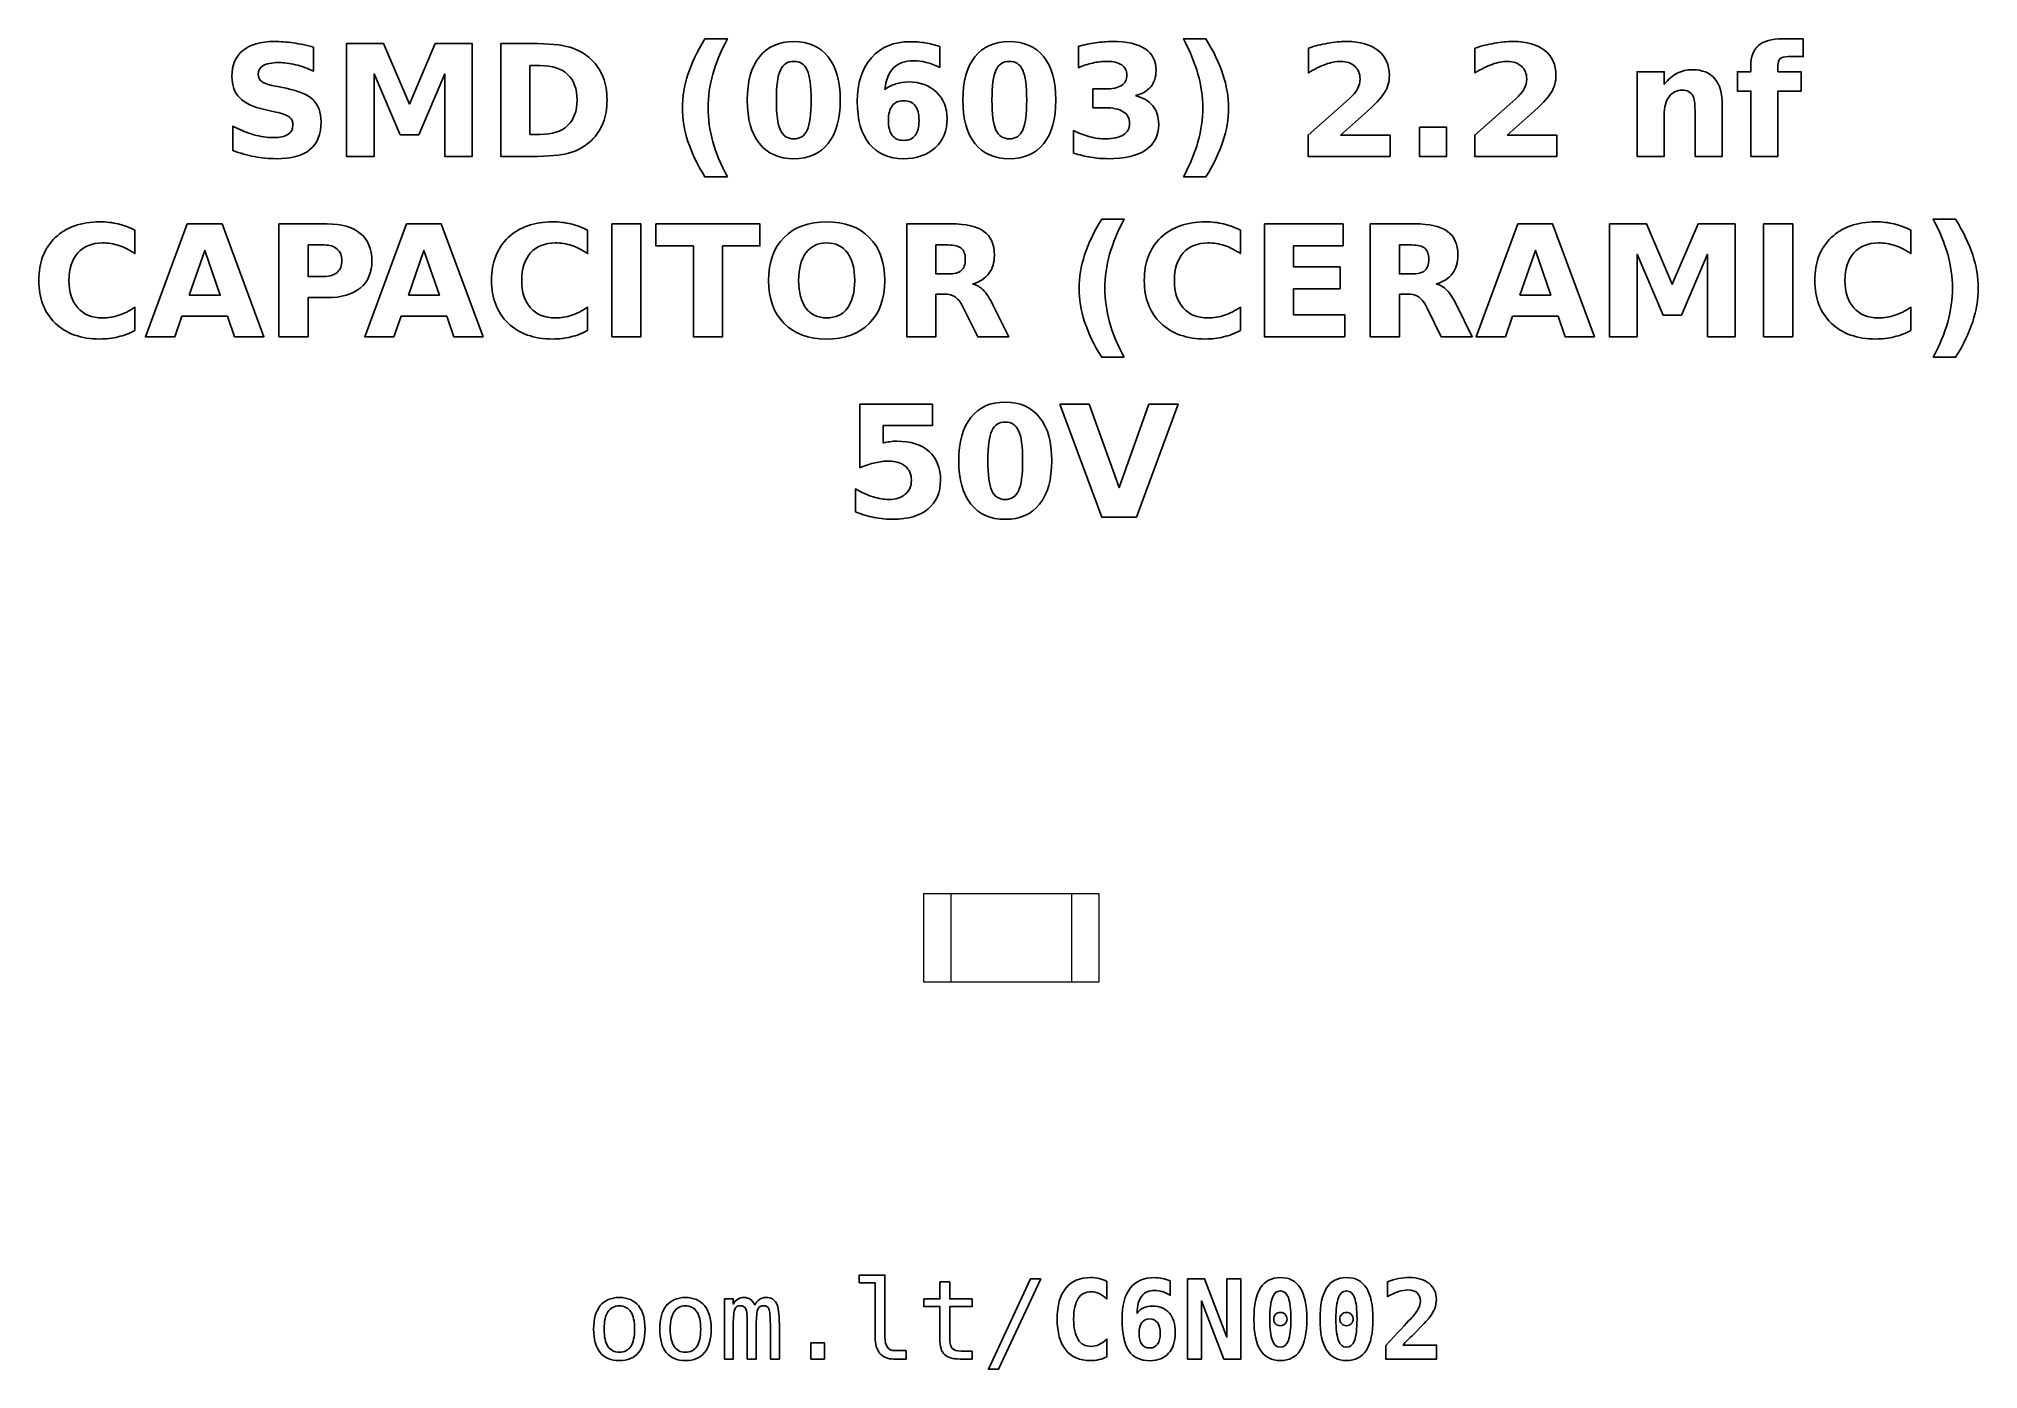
# Model space of a CAD drawing. Header units: centimetres. Extents: x -11.39 to -9.62, y -15.24 to -14.03.
import ezdxf

# ---------------------------------------------------------------- set-up
doc = ezdxf.new("R2010")
doc.units = ezdxf.units.CM
doc.header["$MEASUREMENT"] = 0
doc.layers.add('Layer 1', color=7, linetype='Continuous')

msp = doc.modelspace()

# ---------------------------------------------------------------- linework, layer by layer
at = {"layer": 'Layer 1', "color": 7, "lineweight": 9}
for points in [[(-10.58, -14.89), (-10.42, -14.89), (-10.42, -14.81), (-10.58, -14.81), (-10.58, -14.89)], [(-10.555, -14.89), (-10.445, -14.89), (-10.445, -14.81), (-10.555, -14.81), (-10.555, -14.89)]]:
    msp.add_lwpolyline(points, close=True, dxfattribs=at)
at = {"layer": 'Layer 1', "color": 250}
for points, knots in [([(-11.13551, -14.03859), (-11.13551, -14.03859), (-11.13551, -14.06034), (-11.13551, -14.06034), (-11.13551, -14.06034), (-11.14116, -14.05782), (-11.14668, -14.05592), (-11.15204, -14.05463), (-11.15204, -14.05463), (-11.15743, -14.05333), (-11.16251, -14.0527), (-11.16728, -14.0527), (-11.16728, -14.0527), (-11.17361, -14.0527), (-11.17831, -14.05357), (-11.18135, -14.05531), (-11.18135, -14.05531), (-11.18438, -14.05707), (-11.18589, -14.05978), (-11.18589, -14.06345), (-11.18589, -14.06345), (-11.18589, -14.0662), (-11.18488, -14.06836), (-11.18283, -14.06989), (-11.18283, -14.06989), (-11.18078, -14.07142), (-11.17707, -14.07276), (-11.17168, -14.07386), (-11.17168, -14.07386), (-11.17168, -14.07386), (-11.16039, -14.07612), (-11.16039, -14.07612), (-11.16039, -14.07612), (-11.14894, -14.07843), (-11.14083, -14.08191), (-11.13601, -14.08661), (-11.13601, -14.08661), (-11.13118, -14.09129), (-11.12876, -14.09795), (-11.12876, -14.10658), (-11.12876, -14.10658), (-11.12876, -14.11794), (-11.13212, -14.12638), (-11.13885, -14.13191), (-11.13885, -14.13191), (-11.14558, -14.13743), (-11.15585, -14.14021), (-11.16968, -14.14021), (-11.16968, -14.14021), (-11.17622, -14.14021), (-11.18276, -14.1396), (-11.18932, -14.13835), (-11.18932, -14.13835), (-11.19588, -14.1371), (-11.20247, -14.13527), (-11.20903, -14.13285), (-11.20903, -14.13285), (-11.20903, -14.13285), (-11.20903, -14.11046), (-11.20903, -14.11046), (-11.20903, -14.11046), (-11.20247, -14.11394), (-11.19612, -14.11657), (-11.18998, -14.11834), (-11.18998, -14.11834), (-11.18384, -14.1201), (-11.17794, -14.12099), (-11.17225, -14.12099), (-11.17225, -14.12099), (-11.16646, -14.12099), (-11.16202, -14.12003), (-11.15894, -14.1181), (-11.15894, -14.1181), (-11.15585, -14.11617), (-11.15433, -14.11342), (-11.15433, -14.10982), (-11.15433, -14.10982), (-11.15433, -14.10662), (-11.15536, -14.10413), (-11.15745, -14.10239), (-11.15745, -14.10239), (-11.15955, -14.10065), (-11.16371, -14.09908), (-11.16997, -14.09771), (-11.16997, -14.09771), (-11.16997, -14.09771), (-11.18024, -14.09543), (-11.18024, -14.09543), (-11.18024, -14.09543), (-11.19052, -14.09322), (-11.19805, -14.08972), (-11.2028, -14.08489), (-11.2028, -14.08489), (-11.20755, -14.08007), (-11.20992, -14.07356), (-11.20992, -14.0654), (-11.20992, -14.0654), (-11.20992, -14.05514), (-11.20661, -14.04726), (-11.2, -14.04176), (-11.2, -14.04176), (-11.19339, -14.03623), (-11.18389, -14.03348), (-11.17147, -14.03348), (-11.17147, -14.03348), (-11.16583, -14.03348), (-11.16002, -14.03391), (-11.15404, -14.03475), (-11.15404, -14.03475), (-11.14807, -14.0356), (-11.14189, -14.03687), (-11.13551, -14.03859)], [0, 0, 0, 0, 0.0357143, 0.0357143, 0.0357143, 0.0357143, 0.0714286, 0.0714286, 0.0714286, 0.0714286, 0.1071429, 0.1071429, 0.1071429, 0.1071429, 0.1428571, 0.1428571, 0.1428571, 0.1428571, 0.1785714, 0.1785714, 0.1785714, 0.1785714, 0.2142857, 0.2142857, 0.2142857, 0.2142857, 0.25, 0.25, 0.25, 0.25, 0.2857143, 0.2857143, 0.2857143, 0.2857143, 0.3214286, 0.3214286, 0.3214286, 0.3214286, 0.3571429, 0.3571429, 0.3571429, 0.3571429, 0.3928571, 0.3928571, 0.3928571, 0.3928571, 0.4285714, 0.4285714, 0.4285714, 0.4285714, 0.4642857, 0.4642857, 0.4642857, 0.4642857, 0.5, 0.5, 0.5, 0.5, 0.5357143, 0.5357143, 0.5357143, 0.5357143, 0.5714286, 0.5714286, 0.5714286, 0.5714286, 0.6071429, 0.6071429, 0.6071429, 0.6071429, 0.6428571, 0.6428571, 0.6428571, 0.6428571, 0.6785714, 0.6785714, 0.6785714, 0.6785714, 0.7142857, 0.7142857, 0.7142857, 0.7142857, 0.75, 0.75, 0.75, 0.75, 0.7857143, 0.7857143, 0.7857143, 0.7857143, 0.8214286, 0.8214286, 0.8214286, 0.8214286, 0.8571429, 0.8571429, 0.8571429, 0.8571429, 0.8928571, 0.8928571, 0.8928571, 0.8928571, 0.9285714, 0.9285714, 0.9285714, 0.9285714, 0.9642857, 0.9642857, 0.9642857, 0.9642857, 1, 1, 1, 1]), ([(-11.10548, -14.03534), (-11.10548, -14.03534), (-11.07173, -14.03534), (-11.07173, -14.03534), (-11.07173, -14.03534), (-11.07173, -14.03534), (-11.04828, -14.0904), (-11.04828, -14.0904), (-11.04828, -14.0904), (-11.04828, -14.0904), (-11.02472, -14.03534), (-11.02472, -14.03534), (-11.02472, -14.03534), (-11.02472, -14.03534), (-10.99104, -14.03534), (-10.99104, -14.03534), (-10.99104, -14.03534), (-10.99104, -14.03534), (-10.99104, -14.13821), (-10.99104, -14.13821), (-10.99104, -14.13821), (-10.99104, -14.13821), (-11.01611, -14.13821), (-11.01611, -14.13821), (-11.01611, -14.13821), (-11.01611, -14.13821), (-11.01611, -14.06297), (-11.01611, -14.06297), (-11.01611, -14.06297), (-11.01611, -14.06297), (-11.03982, -14.11843), (-11.03982, -14.11843), (-11.03982, -14.11843), (-11.03982, -14.11843), (-11.05663, -14.11843), (-11.05663, -14.11843), (-11.05663, -14.11843), (-11.05663, -14.11843), (-11.08034, -14.06297), (-11.08034, -14.06297), (-11.08034, -14.06297), (-11.08034, -14.06297), (-11.08034, -14.13821), (-11.08034, -14.13821), (-11.08034, -14.13821), (-11.08034, -14.13821), (-11.10548, -14.13821), (-11.10548, -14.13821), (-11.10548, -14.13821), (-11.10548, -14.13821), (-11.10548, -14.03534), (-11.10548, -14.03534)], [0, 0, 0, 0, 0.0769231, 0.0769231, 0.0769231, 0.0769231, 0.1538462, 0.1538462, 0.1538462, 0.1538462, 0.2307692, 0.2307692, 0.2307692, 0.2307692, 0.3076923, 0.3076923, 0.3076923, 0.3076923, 0.3846154, 0.3846154, 0.3846154, 0.3846154, 0.4615385, 0.4615385, 0.4615385, 0.4615385, 0.5384615, 0.5384615, 0.5384615, 0.5384615, 0.6153846, 0.6153846, 0.6153846, 0.6153846, 0.6923077, 0.6923077, 0.6923077, 0.6923077, 0.7692308, 0.7692308, 0.7692308, 0.7692308, 0.8461538, 0.8461538, 0.8461538, 0.8461538, 0.9230769, 0.9230769, 0.9230769, 0.9230769, 1, 1, 1, 1]), ([(-10.96505, -14.03534), (-10.96505, -14.03534), (-10.93706, -14.03534), (-10.93706, -14.03534), (-10.93706, -14.03534), (-10.92145, -14.03534), (-10.90983, -14.03645), (-10.90219, -14.03868), (-10.90219, -14.03868), (-10.89454, -14.04091), (-10.88798, -14.04468), (-10.8825, -14.05002), (-10.8825, -14.05002), (-10.87768, -14.05465), (-10.87411, -14.06001), (-10.87175, -14.06608), (-10.87175, -14.06608), (-10.86943, -14.07212), (-10.86825, -14.07899), (-10.86825, -14.08668), (-10.86825, -14.08668), (-10.86825, -14.09444), (-10.86943, -14.10136), (-10.87175, -14.10745), (-10.87175, -14.10745), (-10.87411, -14.11354), (-10.87768, -14.1189), (-10.8825, -14.12353), (-10.8825, -14.12353), (-10.88803, -14.12887), (-10.89464, -14.13264), (-10.90235, -14.13487), (-10.90235, -14.13487), (-10.91007, -14.1371), (-10.92164, -14.13821), (-10.93706, -14.13821), (-10.93706, -14.13821), (-10.93706, -14.13821), (-10.96505, -14.13821), (-10.96505, -14.13821), (-10.96505, -14.13821), (-10.96505, -14.13821), (-10.96505, -14.03534), (-10.96505, -14.03534)], [0, 0, 0, 0, 0.0909091, 0.0909091, 0.0909091, 0.0909091, 0.1818182, 0.1818182, 0.1818182, 0.1818182, 0.2727273, 0.2727273, 0.2727273, 0.2727273, 0.3636364, 0.3636364, 0.3636364, 0.3636364, 0.4545455, 0.4545455, 0.4545455, 0.4545455, 0.5454545, 0.5454545, 0.5454545, 0.5454545, 0.6363636, 0.6363636, 0.6363636, 0.6363636, 0.7272727, 0.7272727, 0.7272727, 0.7272727, 0.8181818, 0.8181818, 0.8181818, 0.8181818, 0.9090909, 0.9090909, 0.9090909, 0.9090909, 1, 1, 1, 1]), ([(-10.75856, -14.15681), (-10.75856, -14.15681), (-10.77902, -14.15681), (-10.77902, -14.15681), (-10.77902, -14.15681), (-10.78605, -14.14548), (-10.79125, -14.13468), (-10.79459, -14.12445), (-10.79459, -14.12445), (-10.79795, -14.11424), (-10.79962, -14.10411), (-10.79962, -14.09404), (-10.79962, -14.09404), (-10.79962, -14.08398), (-10.79793, -14.07379), (-10.79457, -14.06349), (-10.79457, -14.06349), (-10.79118, -14.05317), (-10.78601, -14.0424), (-10.77902, -14.03113), (-10.77902, -14.03113), (-10.77902, -14.03113), (-10.75856, -14.03113), (-10.75856, -14.03113), (-10.75856, -14.03113), (-10.76444, -14.04202), (-10.76884, -14.05267), (-10.77178, -14.06307), (-10.77178, -14.06307), (-10.77472, -14.07346), (-10.7762, -14.08374), (-10.7762, -14.0939), (-10.7762, -14.0939), (-10.7762, -14.10406), (-10.77474, -14.11434), (-10.77183, -14.12478), (-10.77183, -14.12478), (-10.76891, -14.1352), (-10.76449, -14.14588), (-10.75856, -14.15681)], [0, 0, 0, 0, 0.1, 0.1, 0.1, 0.1, 0.2, 0.2, 0.2, 0.2, 0.3, 0.3, 0.3, 0.3, 0.4, 0.4, 0.4, 0.4, 0.5, 0.5, 0.5, 0.5, 0.6, 0.6, 0.6, 0.6, 0.7, 0.7, 0.7, 0.7, 0.8, 0.8, 0.8, 0.8, 0.9, 0.9, 0.9, 0.9, 1, 1, 1, 1]), ([(-10.65583, -14.08687), (-10.65583, -14.10392), (-10.6595, -14.11707), (-10.66686, -14.12633), (-10.66686, -14.12633), (-10.6742, -14.13558), (-10.68464, -14.14021), (-10.69814, -14.14021), (-10.69814, -14.14021), (-10.71169, -14.14021), (-10.72215, -14.13558), (-10.72949, -14.12633), (-10.72949, -14.12633), (-10.73685, -14.11707), (-10.74052, -14.10392), (-10.74052, -14.08687), (-10.74052, -14.08687), (-10.74052, -14.0698), (-10.73685, -14.05662), (-10.72949, -14.04736), (-10.72949, -14.04736), (-10.72215, -14.03812), (-10.71169, -14.03348), (-10.69814, -14.03348), (-10.69814, -14.03348), (-10.68464, -14.03348), (-10.6742, -14.03812), (-10.66686, -14.04736), (-10.66686, -14.04736), (-10.6595, -14.05662), (-10.65583, -14.0698), (-10.65583, -14.08687)], [0, 0, 0, 0, 0.125, 0.125, 0.125, 0.125, 0.25, 0.25, 0.25, 0.25, 0.375, 0.375, 0.375, 0.375, 0.5, 0.5, 0.5, 0.5, 0.625, 0.625, 0.625, 0.625, 0.75, 0.75, 0.75, 0.75, 0.875, 0.875, 0.875, 0.875, 1, 1, 1, 1]), ([(-10.56524, -14.03802), (-10.56524, -14.03802), (-10.56524, -14.05705), (-10.56524, -14.05705), (-10.56524, -14.05705), (-10.56961, -14.05498), (-10.5737, -14.05345), (-10.57756, -14.05246), (-10.57756, -14.05246), (-10.58142, -14.05147), (-10.5852, -14.05098), (-10.58887, -14.05098), (-10.58887, -14.05098), (-10.59678, -14.05098), (-10.60291, -14.05317), (-10.60733, -14.05757), (-10.60733, -14.05757), (-10.61173, -14.06194), (-10.61432, -14.06845), (-10.61505, -14.07709), (-10.61505, -14.07709), (-10.61202, -14.07485), (-10.60872, -14.07316), (-10.60519, -14.07203), (-10.60519, -14.07203), (-10.60167, -14.0709), (-10.59781, -14.07034), (-10.59362, -14.07034), (-10.59362, -14.07034), (-10.58311, -14.07034), (-10.57462, -14.07342), (-10.56818, -14.07958), (-10.56818, -14.07958), (-10.56171, -14.08572), (-10.55849, -14.09378), (-10.55849, -14.10376), (-10.55849, -14.10376), (-10.55849, -14.11479), (-10.56209, -14.12361), (-10.56931, -14.13026), (-10.56931, -14.13026), (-10.5765, -14.13689), (-10.58619, -14.14021), (-10.5983, -14.14021), (-10.5983, -14.14021), (-10.61166, -14.14021), (-10.62201, -14.13569), (-10.62935, -14.12666), (-10.62935, -14.12666), (-10.63666, -14.11765), (-10.64033, -14.10484), (-10.64033, -14.08826), (-10.64033, -14.08826), (-10.64033, -14.07128), (-10.63605, -14.05792), (-10.62749, -14.04821), (-10.62749, -14.04821), (-10.61891, -14.03849), (-10.60717, -14.03362), (-10.59224, -14.03362), (-10.59224, -14.03362), (-10.58751, -14.03362), (-10.58292, -14.034), (-10.57845, -14.03473), (-10.57845, -14.03473), (-10.57401, -14.03546), (-10.56961, -14.03656), (-10.56524, -14.03802)], [0, 0, 0, 0, 0.0588235, 0.0588235, 0.0588235, 0.0588235, 0.1176471, 0.1176471, 0.1176471, 0.1176471, 0.1764706, 0.1764706, 0.1764706, 0.1764706, 0.2352941, 0.2352941, 0.2352941, 0.2352941, 0.2941176, 0.2941176, 0.2941176, 0.2941176, 0.3529412, 0.3529412, 0.3529412, 0.3529412, 0.4117647, 0.4117647, 0.4117647, 0.4117647, 0.4705882, 0.4705882, 0.4705882, 0.4705882, 0.5294118, 0.5294118, 0.5294118, 0.5294118, 0.5882353, 0.5882353, 0.5882353, 0.5882353, 0.6470588, 0.6470588, 0.6470588, 0.6470588, 0.7058824, 0.7058824, 0.7058824, 0.7058824, 0.7647059, 0.7647059, 0.7647059, 0.7647059, 0.8235294, 0.8235294, 0.8235294, 0.8235294, 0.8823529, 0.8823529, 0.8823529, 0.8823529, 0.9411765, 0.9411765, 0.9411765, 0.9411765, 1, 1, 1, 1]), ([(-10.45945, -14.08687), (-10.45945, -14.10392), (-10.46312, -14.11707), (-10.47048, -14.12633), (-10.47048, -14.12633), (-10.47782, -14.13558), (-10.48826, -14.14021), (-10.50176, -14.14021), (-10.50176, -14.14021), (-10.51531, -14.14021), (-10.52577, -14.13558), (-10.53311, -14.12633), (-10.53311, -14.12633), (-10.54047, -14.11707), (-10.54414, -14.10392), (-10.54414, -14.08687), (-10.54414, -14.08687), (-10.54414, -14.0698), (-10.54047, -14.05662), (-10.53311, -14.04736), (-10.53311, -14.04736), (-10.52577, -14.03812), (-10.51531, -14.03348), (-10.50176, -14.03348), (-10.50176, -14.03348), (-10.48826, -14.03348), (-10.47782, -14.03812), (-10.47048, -14.04736), (-10.47048, -14.04736), (-10.46312, -14.05662), (-10.45945, -14.0698), (-10.45945, -14.08687)], [0, 0, 0, 0, 0.125, 0.125, 0.125, 0.125, 0.25, 0.25, 0.25, 0.25, 0.375, 0.375, 0.375, 0.375, 0.5, 0.5, 0.5, 0.5, 0.625, 0.625, 0.625, 0.625, 0.75, 0.75, 0.75, 0.75, 0.875, 0.875, 0.875, 0.875, 1, 1, 1, 1]), ([(-10.38697, -14.08273), (-10.38005, -14.08452), (-10.37476, -14.08765), (-10.37116, -14.09207), (-10.37116, -14.09207), (-10.36756, -14.09651), (-10.36575, -14.10213), (-10.36575, -14.10898), (-10.36575, -14.10898), (-10.36575, -14.11918), (-10.36966, -14.12694), (-10.37746, -14.13226), (-10.37746, -14.13226), (-10.38527, -14.13755), (-10.39666, -14.14021), (-10.41164, -14.14021), (-10.41164, -14.14021), (-10.41693, -14.14021), (-10.42222, -14.13979), (-10.42754, -14.13894), (-10.42754, -14.13894), (-10.43283, -14.13809), (-10.43807, -14.1368), (-10.44327, -14.13511), (-10.44327, -14.13511), (-10.44327, -14.13511), (-10.44327, -14.11464), (-10.44327, -14.11464), (-10.44327, -14.11464), (-10.43831, -14.11711), (-10.43339, -14.119), (-10.4285, -14.12027), (-10.4285, -14.12027), (-10.42361, -14.12151), (-10.41879, -14.12215), (-10.41406, -14.12215), (-10.41406, -14.12215), (-10.40703, -14.12215), (-10.40164, -14.12092), (-10.3979, -14.1185), (-10.3979, -14.1185), (-10.39416, -14.11606), (-10.39228, -14.11258), (-10.39228, -14.10801), (-10.39228, -14.10801), (-10.39228, -14.10333), (-10.39421, -14.09978), (-10.39804, -14.09738), (-10.39804, -14.09738), (-10.40188, -14.09496), (-10.40754, -14.09376), (-10.41502, -14.09376), (-10.41502, -14.09376), (-10.41502, -14.09376), (-10.42563, -14.09376), (-10.42563, -14.09376), (-10.42563, -14.09376), (-10.42563, -14.09376), (-10.42563, -14.07666), (-10.42563, -14.07666), (-10.42563, -14.07666), (-10.42563, -14.07666), (-10.41448, -14.07666), (-10.41448, -14.07666), (-10.41448, -14.07666), (-10.4078, -14.07666), (-10.40286, -14.07563), (-10.3996, -14.07353), (-10.3996, -14.07353), (-10.39633, -14.07144), (-10.3947, -14.06827), (-10.3947, -14.06401), (-10.3947, -14.06401), (-10.3947, -14.06006), (-10.39628, -14.057), (-10.39945, -14.05486), (-10.39945, -14.05486), (-10.40263, -14.0527), (-10.4071, -14.05162), (-10.41288, -14.05162), (-10.41288, -14.05162), (-10.41716, -14.05162), (-10.42147, -14.05209), (-10.42584, -14.05305), (-10.42584, -14.05305), (-10.43019, -14.05401), (-10.43452, -14.05545), (-10.43885, -14.05733), (-10.43885, -14.05733), (-10.43885, -14.05733), (-10.43885, -14.0379), (-10.43885, -14.0379), (-10.43885, -14.0379), (-10.4336, -14.03642), (-10.42843, -14.03532), (-10.42328, -14.03459), (-10.42328, -14.03459), (-10.41813, -14.03386), (-10.4131, -14.03348), (-10.40813, -14.03348), (-10.40813, -14.03348), (-10.39477, -14.03348), (-10.38476, -14.03567), (-10.37812, -14.04007), (-10.37812, -14.04007), (-10.37149, -14.04444), (-10.36818, -14.05105), (-10.36818, -14.05987), (-10.36818, -14.05987), (-10.36818, -14.06587), (-10.36975, -14.07081), (-10.37293, -14.07464), (-10.37293, -14.07464), (-10.3761, -14.07847), (-10.38078, -14.08118), (-10.38697, -14.08273)], [0, 0, 0, 0, 0.0344828, 0.0344828, 0.0344828, 0.0344828, 0.0689655, 0.0689655, 0.0689655, 0.0689655, 0.1034483, 0.1034483, 0.1034483, 0.1034483, 0.137931, 0.137931, 0.137931, 0.137931, 0.1724138, 0.1724138, 0.1724138, 0.1724138, 0.2068966, 0.2068966, 0.2068966, 0.2068966, 0.2413793, 0.2413793, 0.2413793, 0.2413793, 0.2758621, 0.2758621, 0.2758621, 0.2758621, 0.3103448, 0.3103448, 0.3103448, 0.3103448, 0.3448276, 0.3448276, 0.3448276, 0.3448276, 0.3793103, 0.3793103, 0.3793103, 0.3793103, 0.4137931, 0.4137931, 0.4137931, 0.4137931, 0.4482759, 0.4482759, 0.4482759, 0.4482759, 0.4827586, 0.4827586, 0.4827586, 0.4827586, 0.5172414, 0.5172414, 0.5172414, 0.5172414, 0.5517241, 0.5517241, 0.5517241, 0.5517241, 0.5862069, 0.5862069, 0.5862069, 0.5862069, 0.6206897, 0.6206897, 0.6206897, 0.6206897, 0.6551724, 0.6551724, 0.6551724, 0.6551724, 0.6896552, 0.6896552, 0.6896552, 0.6896552, 0.7241379, 0.7241379, 0.7241379, 0.7241379, 0.7586207, 0.7586207, 0.7586207, 0.7586207, 0.7931034, 0.7931034, 0.7931034, 0.7931034, 0.8275862, 0.8275862, 0.8275862, 0.8275862, 0.862069, 0.862069, 0.862069, 0.862069, 0.8965517, 0.8965517, 0.8965517, 0.8965517, 0.9310345, 0.9310345, 0.9310345, 0.9310345, 0.9655172, 0.9655172, 0.9655172, 0.9655172, 1, 1, 1, 1]), ([(-10.34322, -14.15681), (-10.33734, -14.14588), (-10.33292, -14.1352), (-10.32998, -14.12478), (-10.32998, -14.12478), (-10.32704, -14.11434), (-10.32558, -14.10406), (-10.32558, -14.0939), (-10.32558, -14.0939), (-10.32558, -14.08374), (-10.32704, -14.07346), (-10.32998, -14.06307), (-10.32998, -14.06307), (-10.33292, -14.05267), (-10.33734, -14.04202), (-10.34322, -14.03113), (-10.34322, -14.03113), (-10.34322, -14.03113), (-10.32276, -14.03113), (-10.32276, -14.03113), (-10.32276, -14.03113), (-10.31578, -14.0424), (-10.3106, -14.05317), (-10.30721, -14.06349), (-10.30721, -14.06349), (-10.30385, -14.07379), (-10.30216, -14.08398), (-10.30216, -14.09404), (-10.30216, -14.09404), (-10.30216, -14.10411), (-10.30383, -14.11424), (-10.30719, -14.12445), (-10.30719, -14.12445), (-10.31053, -14.13468), (-10.31573, -14.14548), (-10.32276, -14.15681), (-10.32276, -14.15681), (-10.32276, -14.15681), (-10.34322, -14.15681), (-10.34322, -14.15681)], [0, 0, 0, 0, 0.1, 0.1, 0.1, 0.1, 0.2, 0.2, 0.2, 0.2, 0.3, 0.3, 0.3, 0.3, 0.4, 0.4, 0.4, 0.4, 0.5, 0.5, 0.5, 0.5, 0.6, 0.6, 0.6, 0.6, 0.7, 0.7, 0.7, 0.7, 0.8, 0.8, 0.8, 0.8, 0.9, 0.9, 0.9, 0.9, 1, 1, 1, 1]), ([(-10.20023, -14.11871), (-10.20023, -14.11871), (-10.15495, -14.11871), (-10.15495, -14.11871), (-10.15495, -14.11871), (-10.15495, -14.11871), (-10.15495, -14.13821), (-10.15495, -14.13821), (-10.15495, -14.13821), (-10.15495, -14.13821), (-10.22972, -14.13821), (-10.22972, -14.13821), (-10.22972, -14.13821), (-10.22972, -14.13821), (-10.22972, -14.11871), (-10.22972, -14.11871), (-10.22972, -14.11871), (-10.22972, -14.11871), (-10.19216, -14.08558), (-10.19216, -14.08558), (-10.19216, -14.08558), (-10.1888, -14.08254), (-10.18633, -14.07958), (-10.18473, -14.07669), (-10.18473, -14.07669), (-10.18311, -14.07379), (-10.18231, -14.07078), (-10.18231, -14.06765), (-10.18231, -14.06765), (-10.18231, -14.06283), (-10.18393, -14.05895), (-10.18717, -14.05601), (-10.18717, -14.05601), (-10.1904, -14.05307), (-10.1947, -14.05162), (-10.20009, -14.05162), (-10.20009, -14.05162), (-10.20422, -14.05162), (-10.20874, -14.05251), (-10.21366, -14.05427), (-10.21366, -14.05427), (-10.21857, -14.05604), (-10.22384, -14.05867), (-10.22944, -14.06215), (-10.22944, -14.06215), (-10.22944, -14.06215), (-10.22944, -14.03955), (-10.22944, -14.03955), (-10.22944, -14.03955), (-10.22346, -14.03758), (-10.21756, -14.03607), (-10.21173, -14.03504), (-10.21173, -14.03504), (-10.20589, -14.034), (-10.20018, -14.03348), (-10.19456, -14.03348), (-10.19456, -14.03348), (-10.18226, -14.03348), (-10.17269, -14.03619), (-10.16587, -14.04162), (-10.16587, -14.04162), (-10.15905, -14.04703), (-10.15564, -14.05458), (-10.15564, -14.06429), (-10.15564, -14.06429), (-10.15564, -14.06989), (-10.15709, -14.07511), (-10.15999, -14.07996), (-10.15999, -14.07996), (-10.16288, -14.0848), (-10.16897, -14.09129), (-10.17824, -14.09943), (-10.17824, -14.09943), (-10.17824, -14.09943), (-10.20023, -14.11871), (-10.20023, -14.11871)], [0, 0, 0, 0, 0.0526316, 0.0526316, 0.0526316, 0.0526316, 0.1052632, 0.1052632, 0.1052632, 0.1052632, 0.1578947, 0.1578947, 0.1578947, 0.1578947, 0.2105263, 0.2105263, 0.2105263, 0.2105263, 0.2631579, 0.2631579, 0.2631579, 0.2631579, 0.3157895, 0.3157895, 0.3157895, 0.3157895, 0.3684211, 0.3684211, 0.3684211, 0.3684211, 0.4210526, 0.4210526, 0.4210526, 0.4210526, 0.4736842, 0.4736842, 0.4736842, 0.4736842, 0.5263158, 0.5263158, 0.5263158, 0.5263158, 0.5789474, 0.5789474, 0.5789474, 0.5789474, 0.6315789, 0.6315789, 0.6315789, 0.6315789, 0.6842105, 0.6842105, 0.6842105, 0.6842105, 0.7368421, 0.7368421, 0.7368421, 0.7368421, 0.7894737, 0.7894737, 0.7894737, 0.7894737, 0.8421053, 0.8421053, 0.8421053, 0.8421053, 0.8947368, 0.8947368, 0.8947368, 0.8947368, 0.9473684, 0.9473684, 0.9473684, 0.9473684, 1, 1, 1, 1]), ([(-10.04844, -14.11871), (-10.04844, -14.11871), (-10.00316, -14.11871), (-10.00316, -14.11871), (-10.00316, -14.11871), (-10.00316, -14.11871), (-10.00316, -14.13821), (-10.00316, -14.13821), (-10.00316, -14.13821), (-10.00316, -14.13821), (-10.07793, -14.13821), (-10.07793, -14.13821), (-10.07793, -14.13821), (-10.07793, -14.13821), (-10.07793, -14.11871), (-10.07793, -14.11871), (-10.07793, -14.11871), (-10.07793, -14.11871), (-10.04037, -14.08558), (-10.04037, -14.08558), (-10.04037, -14.08558), (-10.03701, -14.08254), (-10.03454, -14.07958), (-10.03294, -14.07669), (-10.03294, -14.07669), (-10.03132, -14.07379), (-10.03052, -14.07078), (-10.03052, -14.06765), (-10.03052, -14.06765), (-10.03052, -14.06283), (-10.03214, -14.05895), (-10.03538, -14.05601), (-10.03538, -14.05601), (-10.03861, -14.05307), (-10.04291, -14.05162), (-10.0483, -14.05162), (-10.0483, -14.05162), (-10.05243, -14.05162), (-10.05695, -14.05251), (-10.06187, -14.05427), (-10.06187, -14.05427), (-10.06678, -14.05604), (-10.07205, -14.05867), (-10.07765, -14.06215), (-10.07765, -14.06215), (-10.07765, -14.06215), (-10.07765, -14.03955), (-10.07765, -14.03955), (-10.07765, -14.03955), (-10.07167, -14.03758), (-10.06577, -14.03607), (-10.05994, -14.03504), (-10.05994, -14.03504), (-10.0541, -14.034), (-10.04839, -14.03348), (-10.04277, -14.03348), (-10.04277, -14.03348), (-10.03047, -14.03348), (-10.0209, -14.03619), (-10.01408, -14.04162), (-10.01408, -14.04162), (-10.00726, -14.04703), (-10.00385, -14.05458), (-10.00385, -14.06429), (-10.00385, -14.06429), (-10.00385, -14.06989), (-10.0053, -14.07511), (-10.0082, -14.07996), (-10.0082, -14.07996), (-10.01109, -14.0848), (-10.01718, -14.09129), (-10.02645, -14.09943), (-10.02645, -14.09943), (-10.02645, -14.09943), (-10.04844, -14.11871), (-10.04844, -14.11871)], [0, 0, 0, 0, 0.0526316, 0.0526316, 0.0526316, 0.0526316, 0.1052632, 0.1052632, 0.1052632, 0.1052632, 0.1578947, 0.1578947, 0.1578947, 0.1578947, 0.2105263, 0.2105263, 0.2105263, 0.2105263, 0.2631579, 0.2631579, 0.2631579, 0.2631579, 0.3157895, 0.3157895, 0.3157895, 0.3157895, 0.3684211, 0.3684211, 0.3684211, 0.3684211, 0.4210526, 0.4210526, 0.4210526, 0.4210526, 0.4736842, 0.4736842, 0.4736842, 0.4736842, 0.5263158, 0.5263158, 0.5263158, 0.5263158, 0.5789474, 0.5789474, 0.5789474, 0.5789474, 0.6315789, 0.6315789, 0.6315789, 0.6315789, 0.6842105, 0.6842105, 0.6842105, 0.6842105, 0.7368421, 0.7368421, 0.7368421, 0.7368421, 0.7894737, 0.7894737, 0.7894737, 0.7894737, 0.8421053, 0.8421053, 0.8421053, 0.8421053, 0.8947368, 0.8947368, 0.8947368, 0.8947368, 0.9473684, 0.9473684, 0.9473684, 0.9473684, 1, 1, 1, 1]), ([(-9.77868, -14.03099), (-9.77868, -14.03099), (-9.77868, -14.04717), (-9.77868, -14.04717), (-9.77868, -14.04717), (-9.77868, -14.04717), (-9.79234, -14.04717), (-9.79234, -14.04717), (-9.79234, -14.04717), (-9.79582, -14.04717), (-9.79827, -14.04781), (-9.79963, -14.04908), (-9.79963, -14.04908), (-9.80102, -14.05035), (-9.8017, -14.05253), (-9.8017, -14.05566), (-9.8017, -14.05566), (-9.8017, -14.05566), (-9.8017, -14.06105), (-9.8017, -14.06105), (-9.8017, -14.06105), (-9.8017, -14.06105), (-9.78063, -14.06105), (-9.78063, -14.06105), (-9.78063, -14.06105), (-9.78063, -14.06105), (-9.78063, -14.07869), (-9.78063, -14.07869), (-9.78063, -14.07869), (-9.78063, -14.07869), (-9.8017, -14.07869), (-9.8017, -14.07869), (-9.8017, -14.07869), (-9.8017, -14.07869), (-9.8017, -14.13821), (-9.8017, -14.13821), (-9.8017, -14.13821), (-9.8017, -14.13821), (-9.82637, -14.13821), (-9.82637, -14.13821), (-9.82637, -14.13821), (-9.82637, -14.13821), (-9.82637, -14.07869), (-9.82637, -14.07869), (-9.82637, -14.07869), (-9.82637, -14.07869), (-9.83863, -14.07869), (-9.83863, -14.07869), (-9.83863, -14.07869), (-9.83863, -14.07869), (-9.83863, -14.06105), (-9.83863, -14.06105), (-9.83863, -14.06105), (-9.83863, -14.06105), (-9.82637, -14.06105), (-9.82637, -14.06105), (-9.82637, -14.06105), (-9.82637, -14.06105), (-9.82637, -14.05566), (-9.82637, -14.05566), (-9.82637, -14.05566), (-9.82637, -14.04726), (-9.82402, -14.04103), (-9.81934, -14.03701), (-9.81934, -14.03701), (-9.81466, -14.03299), (-9.80739, -14.03099), (-9.79756, -14.03099), (-9.79756, -14.03099), (-9.79756, -14.03099), (-9.77868, -14.03099), (-9.77868, -14.03099)], [0, 0, 0, 0, 0.0555556, 0.0555556, 0.0555556, 0.0555556, 0.1111111, 0.1111111, 0.1111111, 0.1111111, 0.1666667, 0.1666667, 0.1666667, 0.1666667, 0.2222222, 0.2222222, 0.2222222, 0.2222222, 0.2777778, 0.2777778, 0.2777778, 0.2777778, 0.3333333, 0.3333333, 0.3333333, 0.3333333, 0.3888889, 0.3888889, 0.3888889, 0.3888889, 0.4444444, 0.4444444, 0.4444444, 0.4444444, 0.5, 0.5, 0.5, 0.5, 0.5555556, 0.5555556, 0.5555556, 0.5555556, 0.6111111, 0.6111111, 0.6111111, 0.6111111, 0.6666667, 0.6666667, 0.6666667, 0.6666667, 0.7222222, 0.7222222, 0.7222222, 0.7222222, 0.7777778, 0.7777778, 0.7777778, 0.7777778, 0.8333333, 0.8333333, 0.8333333, 0.8333333, 0.8888889, 0.8888889, 0.8888889, 0.8888889, 0.9444444, 0.9444444, 0.9444444, 0.9444444, 1, 1, 1, 1]), ([(-10.93852, -14.0554), (-10.93852, -14.0554), (-10.93852, -14.11815), (-10.93852, -14.11815), (-10.93852, -14.11815), (-10.93852, -14.11815), (-10.92902, -14.11815), (-10.92902, -14.11815), (-10.92902, -14.11815), (-10.91818, -14.11815), (-10.9099, -14.11547), (-10.90419, -14.11008), (-10.90419, -14.11008), (-10.89847, -14.10472), (-10.8956, -14.09691), (-10.8956, -14.08668), (-10.8956, -14.08668), (-10.8956, -14.07647), (-10.89845, -14.06871), (-10.90414, -14.0634), (-10.90414, -14.0634), (-10.90983, -14.05806), (-10.91813, -14.0554), (-10.92902, -14.0554), (-10.92902, -14.0554), (-10.92902, -14.0554), (-10.93852, -14.0554), (-10.93852, -14.0554)], [0, 0, 0, 0, 0.1428571, 0.1428571, 0.1428571, 0.1428571, 0.2857143, 0.2857143, 0.2857143, 0.2857143, 0.4285714, 0.4285714, 0.4285714, 0.4285714, 0.5714286, 0.5714286, 0.5714286, 0.5714286, 0.7142857, 0.7142857, 0.7142857, 0.7142857, 0.8571429, 0.8571429, 0.8571429, 0.8571429, 1, 1, 1, 1]), ([(-10.68236, -14.08668), (-10.68236, -14.07382), (-10.68356, -14.06476), (-10.68598, -14.05949), (-10.68598, -14.05949), (-10.68838, -14.05425), (-10.69245, -14.05162), (-10.69814, -14.05162), (-10.69814, -14.05162), (-10.70383, -14.05162), (-10.7079, -14.05425), (-10.71035, -14.05949), (-10.71035, -14.05949), (-10.71277, -14.06476), (-10.71399, -14.07382), (-10.71399, -14.08668), (-10.71399, -14.08668), (-10.71399, -14.09966), (-10.71277, -14.10884), (-10.71035, -14.11415), (-10.71035, -14.11415), (-10.7079, -14.11949), (-10.70383, -14.12215), (-10.69814, -14.12215), (-10.69814, -14.12215), (-10.6925, -14.12215), (-10.68845, -14.11949), (-10.686, -14.11415), (-10.686, -14.11415), (-10.68358, -14.10884), (-10.68236, -14.09966), (-10.68236, -14.08668)], [0, 0, 0, 0, 0.125, 0.125, 0.125, 0.125, 0.25, 0.25, 0.25, 0.25, 0.375, 0.375, 0.375, 0.375, 0.5, 0.5, 0.5, 0.5, 0.625, 0.625, 0.625, 0.625, 0.75, 0.75, 0.75, 0.75, 0.875, 0.875, 0.875, 0.875, 1, 1, 1, 1]), ([(-10.48598, -14.08668), (-10.48598, -14.07382), (-10.48718, -14.06476), (-10.4896, -14.05949), (-10.4896, -14.05949), (-10.492, -14.05425), (-10.49607, -14.05162), (-10.50176, -14.05162), (-10.50176, -14.05162), (-10.50745, -14.05162), (-10.51152, -14.05425), (-10.51397, -14.05949), (-10.51397, -14.05949), (-10.51639, -14.06476), (-10.51761, -14.07382), (-10.51761, -14.08668), (-10.51761, -14.08668), (-10.51761, -14.09966), (-10.51639, -14.10884), (-10.51397, -14.11415), (-10.51397, -14.11415), (-10.51152, -14.11949), (-10.50745, -14.12215), (-10.50176, -14.12215), (-10.50176, -14.12215), (-10.49612, -14.12215), (-10.49207, -14.11949), (-10.48962, -14.11415), (-10.48962, -14.11415), (-10.4872, -14.10884), (-10.48598, -14.09966), (-10.48598, -14.08668)], [0, 0, 0, 0, 0.125, 0.125, 0.125, 0.125, 0.25, 0.25, 0.25, 0.25, 0.375, 0.375, 0.375, 0.375, 0.5, 0.5, 0.5, 0.5, 0.625, 0.625, 0.625, 0.625, 0.75, 0.75, 0.75, 0.75, 0.875, 0.875, 0.875, 0.875, 1, 1, 1, 1]), ([(-9.85234, -14.09122), (-9.85234, -14.09122), (-9.85234, -14.13821), (-9.85234, -14.13821), (-9.85234, -14.13821), (-9.85234, -14.13821), (-9.87715, -14.13821), (-9.87715, -14.13821), (-9.87715, -14.13821), (-9.87715, -14.13821), (-9.87715, -14.13057), (-9.87715, -14.13057), (-9.87715, -14.13057), (-9.87715, -14.13057), (-9.87715, -14.10225), (-9.87715, -14.10225), (-9.87715, -14.10225), (-9.87715, -14.09559), (-9.87729, -14.09099), (-9.8776, -14.08847), (-9.8776, -14.08847), (-9.8779, -14.08595), (-9.87842, -14.08409), (-9.87915, -14.08289), (-9.87915, -14.08289), (-9.88011, -14.08127), (-9.88143, -14.08003), (-9.88308, -14.07913), (-9.88308, -14.07913), (-9.88472, -14.07824), (-9.88661, -14.07779), (-9.88872, -14.07779), (-9.88872, -14.07779), (-9.89387, -14.07779), (-9.89792, -14.07977), (-9.90086, -14.08374), (-9.90086, -14.08374), (-9.9038, -14.08772), (-9.90526, -14.09322), (-9.90526, -14.10025), (-9.90526, -14.10025), (-9.90526, -14.10025), (-9.90526, -14.13821), (-9.90526, -14.13821), (-9.90526, -14.13821), (-9.90526, -14.13821), (-9.92993, -14.13821), (-9.92993, -14.13821), (-9.92993, -14.13821), (-9.92993, -14.13821), (-9.92993, -14.06105), (-9.92993, -14.06105), (-9.92993, -14.06105), (-9.92993, -14.06105), (-9.90526, -14.06105), (-9.90526, -14.06105), (-9.90526, -14.06105), (-9.90526, -14.06105), (-9.90526, -14.07236), (-9.90526, -14.07236), (-9.90526, -14.07236), (-9.90154, -14.06784), (-9.89759, -14.06453), (-9.8934, -14.06239), (-9.8934, -14.06239), (-9.88922, -14.06025), (-9.88461, -14.05919), (-9.87955, -14.05919), (-9.87955, -14.05919), (-9.87064, -14.05919), (-9.86389, -14.06192), (-9.85925, -14.0674), (-9.85925, -14.0674), (-9.85464, -14.07285), (-9.85234, -14.0808), (-9.85234, -14.09122)], [0, 0, 0, 0, 0.0526316, 0.0526316, 0.0526316, 0.0526316, 0.1052632, 0.1052632, 0.1052632, 0.1052632, 0.1578947, 0.1578947, 0.1578947, 0.1578947, 0.2105263, 0.2105263, 0.2105263, 0.2105263, 0.2631579, 0.2631579, 0.2631579, 0.2631579, 0.3157895, 0.3157895, 0.3157895, 0.3157895, 0.3684211, 0.3684211, 0.3684211, 0.3684211, 0.4210526, 0.4210526, 0.4210526, 0.4210526, 0.4736842, 0.4736842, 0.4736842, 0.4736842, 0.5263158, 0.5263158, 0.5263158, 0.5263158, 0.5789474, 0.5789474, 0.5789474, 0.5789474, 0.6315789, 0.6315789, 0.6315789, 0.6315789, 0.6842105, 0.6842105, 0.6842105, 0.6842105, 0.7368421, 0.7368421, 0.7368421, 0.7368421, 0.7894737, 0.7894737, 0.7894737, 0.7894737, 0.8421053, 0.8421053, 0.8421053, 0.8421053, 0.8947368, 0.8947368, 0.8947368, 0.8947368, 0.9473684, 0.9473684, 0.9473684, 0.9473684, 1, 1, 1, 1]), ([(-10.59802, -14.08743), (-10.60268, -14.08743), (-10.60616, -14.08894), (-10.60846, -14.09195), (-10.60846, -14.09195), (-10.61079, -14.09496), (-10.61194, -14.09948), (-10.61194, -14.10547), (-10.61194, -14.10547), (-10.61194, -14.11149), (-10.61079, -14.11601), (-10.60846, -14.11902), (-10.60846, -14.11902), (-10.60616, -14.12203), (-10.60268, -14.12353), (-10.59802, -14.12353), (-10.59802, -14.12353), (-10.59334, -14.12353), (-10.58984, -14.12203), (-10.58753, -14.11902), (-10.58753, -14.11902), (-10.5852, -14.11601), (-10.58405, -14.11149), (-10.58405, -14.10547), (-10.58405, -14.10547), (-10.58405, -14.09948), (-10.5852, -14.09496), (-10.58753, -14.09195), (-10.58753, -14.09195), (-10.58984, -14.08894), (-10.59334, -14.08743), (-10.59802, -14.08743)], [0, 0, 0, 0, 0.125, 0.125, 0.125, 0.125, 0.25, 0.25, 0.25, 0.25, 0.375, 0.375, 0.375, 0.375, 0.5, 0.5, 0.5, 0.5, 0.625, 0.625, 0.625, 0.625, 0.75, 0.75, 0.75, 0.75, 0.875, 0.875, 0.875, 0.875, 1, 1, 1, 1]), ([(-10.12831, -14.11154), (-10.12831, -14.11154), (-10.10349, -14.11154), (-10.10349, -14.11154), (-10.10349, -14.11154), (-10.10349, -14.11154), (-10.10349, -14.13821), (-10.10349, -14.13821), (-10.10349, -14.13821), (-10.10349, -14.13821), (-10.12831, -14.13821), (-10.12831, -14.13821), (-10.12831, -14.13821), (-10.12831, -14.13821), (-10.12831, -14.11154), (-10.12831, -14.11154)], [0, 0, 0, 0, 0.25, 0.25, 0.25, 0.25, 0.5, 0.5, 0.5, 0.5, 0.75, 0.75, 0.75, 0.75, 1, 1, 1, 1]), ([(-11.29834, -14.29682), (-11.3032, -14.29933), (-11.30828, -14.30124), (-11.31358, -14.30253), (-11.31358, -14.30253), (-11.31884, -14.30382), (-11.32437, -14.30446), (-11.33011, -14.30446), (-11.33011, -14.30446), (-11.34723, -14.30446), (-11.3608, -14.29966), (-11.37082, -14.29009), (-11.37082, -14.29009), (-11.38084, -14.28052), (-11.38585, -14.26754), (-11.38585, -14.25112), (-11.38585, -14.25112), (-11.38585, -14.23468), (-11.38084, -14.22167), (-11.37082, -14.2121), (-11.37082, -14.2121), (-11.3608, -14.20253), (-11.34723, -14.19773), (-11.33011, -14.19773), (-11.33011, -14.19773), (-11.32437, -14.19773), (-11.31884, -14.19837), (-11.31358, -14.19966), (-11.31358, -14.19966), (-11.30828, -14.20095), (-11.3032, -14.20286), (-11.29834, -14.20538), (-11.29834, -14.20538), (-11.29834, -14.20538), (-11.29834, -14.22666), (-11.29834, -14.22666), (-11.29834, -14.22666), (-11.30325, -14.2233), (-11.3081, -14.22085), (-11.31287, -14.2193), (-11.31287, -14.2193), (-11.31764, -14.21772), (-11.32268, -14.21695), (-11.32797, -14.21695), (-11.32797, -14.21695), (-11.33742, -14.21695), (-11.34488, -14.21998), (-11.35029, -14.22605), (-11.35029, -14.22605), (-11.35572, -14.23212), (-11.35843, -14.24047), (-11.35843, -14.25112), (-11.35843, -14.25112), (-11.35843, -14.26175), (-11.35572, -14.27008), (-11.35029, -14.27614), (-11.35029, -14.27614), (-11.34488, -14.28221), (-11.33742, -14.28524), (-11.32797, -14.28524), (-11.32797, -14.28524), (-11.32268, -14.28524), (-11.31764, -14.28447), (-11.31287, -14.28289), (-11.31287, -14.28289), (-11.3081, -14.28134), (-11.30325, -14.27889), (-11.29834, -14.27553), (-11.29834, -14.27553), (-11.29834, -14.27553), (-11.29834, -14.29682), (-11.29834, -14.29682)], [0, 0, 0, 0, 0.0555556, 0.0555556, 0.0555556, 0.0555556, 0.1111111, 0.1111111, 0.1111111, 0.1111111, 0.1666667, 0.1666667, 0.1666667, 0.1666667, 0.2222222, 0.2222222, 0.2222222, 0.2222222, 0.2777778, 0.2777778, 0.2777778, 0.2777778, 0.3333333, 0.3333333, 0.3333333, 0.3333333, 0.3888889, 0.3888889, 0.3888889, 0.3888889, 0.4444444, 0.4444444, 0.4444444, 0.4444444, 0.5, 0.5, 0.5, 0.5, 0.5555556, 0.5555556, 0.5555556, 0.5555556, 0.6111111, 0.6111111, 0.6111111, 0.6111111, 0.6666667, 0.6666667, 0.6666667, 0.6666667, 0.7222222, 0.7222222, 0.7222222, 0.7222222, 0.7777778, 0.7777778, 0.7777778, 0.7777778, 0.8333333, 0.8333333, 0.8333333, 0.8333333, 0.8888889, 0.8888889, 0.8888889, 0.8888889, 0.9444444, 0.9444444, 0.9444444, 0.9444444, 1, 1, 1, 1]), ([(-11.21395, -14.28374), (-11.21395, -14.28374), (-11.25544, -14.28374), (-11.25544, -14.28374), (-11.25544, -14.28374), (-11.25544, -14.28374), (-11.26198, -14.30246), (-11.26198, -14.30246), (-11.26198, -14.30246), (-11.26198, -14.30246), (-11.28865, -14.30246), (-11.28865, -14.30246), (-11.28865, -14.30246), (-11.28865, -14.30246), (-11.25055, -14.19959), (-11.25055, -14.19959), (-11.25055, -14.19959), (-11.25055, -14.19959), (-11.21892, -14.19959), (-11.21892, -14.19959), (-11.21892, -14.19959), (-11.21892, -14.19959), (-11.18082, -14.30246), (-11.18082, -14.30246), (-11.18082, -14.30246), (-11.18082, -14.30246), (-11.20749, -14.30246), (-11.20749, -14.30246), (-11.20749, -14.30246), (-11.20749, -14.30246), (-11.21395, -14.28374), (-11.21395, -14.28374)], [0, 0, 0, 0, 0.125, 0.125, 0.125, 0.125, 0.25, 0.25, 0.25, 0.25, 0.375, 0.375, 0.375, 0.375, 0.5, 0.5, 0.5, 0.5, 0.625, 0.625, 0.625, 0.625, 0.75, 0.75, 0.75, 0.75, 0.875, 0.875, 0.875, 0.875, 1, 1, 1, 1]), ([(-11.16715, -14.19959), (-11.16715, -14.19959), (-11.12313, -14.19959), (-11.12313, -14.19959), (-11.12313, -14.19959), (-11.11003, -14.19959), (-11.09998, -14.20251), (-11.09297, -14.20832), (-11.09297, -14.20832), (-11.08597, -14.21413), (-11.08246, -14.2224), (-11.08246, -14.23315), (-11.08246, -14.23315), (-11.08246, -14.24392), (-11.08597, -14.25222), (-11.09297, -14.25803), (-11.09297, -14.25803), (-11.09998, -14.26384), (-11.11003, -14.26676), (-11.12313, -14.26676), (-11.12313, -14.26676), (-11.12313, -14.26676), (-11.14062, -14.26676), (-11.14062, -14.26676), (-11.14062, -14.26676), (-11.14062, -14.26676), (-11.14062, -14.30246), (-11.14062, -14.30246), (-11.14062, -14.30246), (-11.14062, -14.30246), (-11.16715, -14.30246), (-11.16715, -14.30246), (-11.16715, -14.30246), (-11.16715, -14.30246), (-11.16715, -14.19959), (-11.16715, -14.19959)], [0, 0, 0, 0, 0.1111111, 0.1111111, 0.1111111, 0.1111111, 0.2222222, 0.2222222, 0.2222222, 0.2222222, 0.3333333, 0.3333333, 0.3333333, 0.3333333, 0.4444444, 0.4444444, 0.4444444, 0.4444444, 0.5555556, 0.5555556, 0.5555556, 0.5555556, 0.6666667, 0.6666667, 0.6666667, 0.6666667, 0.7777778, 0.7777778, 0.7777778, 0.7777778, 0.8888889, 0.8888889, 0.8888889, 0.8888889, 1, 1, 1, 1]), ([(-11.01428, -14.28374), (-11.01428, -14.28374), (-11.05577, -14.28374), (-11.05577, -14.28374), (-11.05577, -14.28374), (-11.05577, -14.28374), (-11.06231, -14.30246), (-11.06231, -14.30246), (-11.06231, -14.30246), (-11.06231, -14.30246), (-11.08898, -14.30246), (-11.08898, -14.30246), (-11.08898, -14.30246), (-11.08898, -14.30246), (-11.05088, -14.19959), (-11.05088, -14.19959), (-11.05088, -14.19959), (-11.05088, -14.19959), (-11.01925, -14.19959), (-11.01925, -14.19959), (-11.01925, -14.19959), (-11.01925, -14.19959), (-10.98115, -14.30246), (-10.98115, -14.30246), (-10.98115, -14.30246), (-10.98115, -14.30246), (-11.00782, -14.30246), (-11.00782, -14.30246), (-11.00782, -14.30246), (-11.00782, -14.30246), (-11.01428, -14.28374), (-11.01428, -14.28374)], [0, 0, 0, 0, 0.125, 0.125, 0.125, 0.125, 0.25, 0.25, 0.25, 0.25, 0.375, 0.375, 0.375, 0.375, 0.5, 0.5, 0.5, 0.5, 0.625, 0.625, 0.625, 0.625, 0.75, 0.75, 0.75, 0.75, 0.875, 0.875, 0.875, 0.875, 1, 1, 1, 1]), ([(-10.8859, -14.29682), (-10.89076, -14.29933), (-10.89584, -14.30124), (-10.90114, -14.30253), (-10.90114, -14.30253), (-10.9064, -14.30382), (-10.91193, -14.30446), (-10.91767, -14.30446), (-10.91767, -14.30446), (-10.93479, -14.30446), (-10.94836, -14.29966), (-10.95838, -14.29009), (-10.95838, -14.29009), (-10.9684, -14.28052), (-10.97341, -14.26754), (-10.97341, -14.25112), (-10.97341, -14.25112), (-10.97341, -14.23468), (-10.9684, -14.22167), (-10.95838, -14.2121), (-10.95838, -14.2121), (-10.94836, -14.20253), (-10.93479, -14.19773), (-10.91767, -14.19773), (-10.91767, -14.19773), (-10.91193, -14.19773), (-10.9064, -14.19837), (-10.90114, -14.19966), (-10.90114, -14.19966), (-10.89584, -14.20095), (-10.89076, -14.20286), (-10.8859, -14.20538), (-10.8859, -14.20538), (-10.8859, -14.20538), (-10.8859, -14.22666), (-10.8859, -14.22666), (-10.8859, -14.22666), (-10.89081, -14.2233), (-10.89566, -14.22085), (-10.90043, -14.2193), (-10.90043, -14.2193), (-10.9052, -14.21772), (-10.91024, -14.21695), (-10.91553, -14.21695), (-10.91553, -14.21695), (-10.92498, -14.21695), (-10.93244, -14.21998), (-10.93785, -14.22605), (-10.93785, -14.22605), (-10.94328, -14.23212), (-10.94599, -14.24047), (-10.94599, -14.25112), (-10.94599, -14.25112), (-10.94599, -14.26175), (-10.94328, -14.27008), (-10.93785, -14.27614), (-10.93785, -14.27614), (-10.93244, -14.28221), (-10.92498, -14.28524), (-10.91553, -14.28524), (-10.91553, -14.28524), (-10.91024, -14.28524), (-10.9052, -14.28447), (-10.90043, -14.28289), (-10.90043, -14.28289), (-10.89566, -14.28134), (-10.89081, -14.27889), (-10.8859, -14.27553), (-10.8859, -14.27553), (-10.8859, -14.27553), (-10.8859, -14.29682), (-10.8859, -14.29682)], [0, 0, 0, 0, 0.0555556, 0.0555556, 0.0555556, 0.0555556, 0.1111111, 0.1111111, 0.1111111, 0.1111111, 0.1666667, 0.1666667, 0.1666667, 0.1666667, 0.2222222, 0.2222222, 0.2222222, 0.2222222, 0.2777778, 0.2777778, 0.2777778, 0.2777778, 0.3333333, 0.3333333, 0.3333333, 0.3333333, 0.3888889, 0.3888889, 0.3888889, 0.3888889, 0.4444444, 0.4444444, 0.4444444, 0.4444444, 0.5, 0.5, 0.5, 0.5, 0.5555556, 0.5555556, 0.5555556, 0.5555556, 0.6111111, 0.6111111, 0.6111111, 0.6111111, 0.6666667, 0.6666667, 0.6666667, 0.6666667, 0.7222222, 0.7222222, 0.7222222, 0.7222222, 0.7777778, 0.7777778, 0.7777778, 0.7777778, 0.8333333, 0.8333333, 0.8333333, 0.8333333, 0.8888889, 0.8888889, 0.8888889, 0.8888889, 0.9444444, 0.9444444, 0.9444444, 0.9444444, 1, 1, 1, 1]), ([(-10.86393, -14.19959), (-10.86393, -14.19959), (-10.8374, -14.19959), (-10.8374, -14.19959), (-10.8374, -14.19959), (-10.8374, -14.19959), (-10.8374, -14.30246), (-10.8374, -14.30246), (-10.8374, -14.30246), (-10.8374, -14.30246), (-10.86393, -14.30246), (-10.86393, -14.30246), (-10.86393, -14.30246), (-10.86393, -14.30246), (-10.86393, -14.19959), (-10.86393, -14.19959)], [0, 0, 0, 0, 0.25, 0.25, 0.25, 0.25, 0.5, 0.5, 0.5, 0.5, 0.75, 0.75, 0.75, 0.75, 1, 1, 1, 1]), ([(-10.82372, -14.19959), (-10.82372, -14.19959), (-10.72892, -14.19959), (-10.72892, -14.19959), (-10.72892, -14.19959), (-10.72892, -14.19959), (-10.72892, -14.21965), (-10.72892, -14.21965), (-10.72892, -14.21965), (-10.72892, -14.21965), (-10.76302, -14.21965), (-10.76302, -14.21965), (-10.76302, -14.21965), (-10.76302, -14.21965), (-10.76302, -14.30246), (-10.76302, -14.30246), (-10.76302, -14.30246), (-10.76302, -14.30246), (-10.78955, -14.30246), (-10.78955, -14.30246), (-10.78955, -14.30246), (-10.78955, -14.30246), (-10.78955, -14.21965), (-10.78955, -14.21965), (-10.78955, -14.21965), (-10.78955, -14.21965), (-10.82372, -14.21965), (-10.82372, -14.21965), (-10.82372, -14.21965), (-10.82372, -14.21965), (-10.82372, -14.19959), (-10.82372, -14.19959)], [0, 0, 0, 0, 0.125, 0.125, 0.125, 0.125, 0.25, 0.25, 0.25, 0.25, 0.375, 0.375, 0.375, 0.375, 0.5, 0.5, 0.5, 0.5, 0.625, 0.625, 0.625, 0.625, 0.75, 0.75, 0.75, 0.75, 0.875, 0.875, 0.875, 0.875, 1, 1, 1, 1]), ([(-10.66819, -14.19773), (-10.65166, -14.19773), (-10.6387, -14.20246), (-10.62934, -14.21194), (-10.62934, -14.21194), (-10.61996, -14.22139), (-10.61528, -14.23444), (-10.61528, -14.25112), (-10.61528, -14.25112), (-10.61528, -14.26775), (-10.61996, -14.2808), (-10.62934, -14.29025), (-10.62934, -14.29025), (-10.6387, -14.29973), (-10.65166, -14.30446), (-10.66819, -14.30446), (-10.66819, -14.30446), (-10.68468, -14.30446), (-10.69761, -14.29973), (-10.70702, -14.29025), (-10.70702, -14.29025), (-10.7164, -14.2808), (-10.72111, -14.26775), (-10.72111, -14.25112), (-10.72111, -14.25112), (-10.72111, -14.23444), (-10.7164, -14.22139), (-10.70702, -14.21194), (-10.70702, -14.21194), (-10.69761, -14.20246), (-10.68468, -14.19773), (-10.66819, -14.19773)], [0, 0, 0, 0, 0.125, 0.125, 0.125, 0.125, 0.25, 0.25, 0.25, 0.25, 0.375, 0.375, 0.375, 0.375, 0.5, 0.5, 0.5, 0.5, 0.625, 0.625, 0.625, 0.625, 0.75, 0.75, 0.75, 0.75, 0.875, 0.875, 0.875, 0.875, 1, 1, 1, 1]), ([(-10.56868, -14.26354), (-10.56868, -14.26354), (-10.56868, -14.30246), (-10.56868, -14.30246), (-10.56868, -14.30246), (-10.56868, -14.30246), (-10.59521, -14.30246), (-10.59521, -14.30246), (-10.59521, -14.30246), (-10.59521, -14.30246), (-10.59521, -14.19959), (-10.59521, -14.19959), (-10.59521, -14.19959), (-10.59521, -14.19959), (-10.55469, -14.19959), (-10.55469, -14.19959), (-10.55469, -14.19959), (-10.54114, -14.19959), (-10.53119, -14.20187), (-10.52489, -14.20641), (-10.52489, -14.20641), (-10.51857, -14.21095), (-10.51541, -14.21815), (-10.51541, -14.22798), (-10.51541, -14.22798), (-10.51541, -14.23477), (-10.51706, -14.24037), (-10.52033, -14.24472), (-10.52033, -14.24472), (-10.52362, -14.2491), (-10.52858, -14.25232), (-10.53519, -14.25437), (-10.53519, -14.25437), (-10.53157, -14.25521), (-10.5283, -14.25707), (-10.52543, -14.25999), (-10.52543, -14.25999), (-10.52256, -14.2629), (-10.51967, -14.26732), (-10.51673, -14.27325), (-10.51673, -14.27325), (-10.51673, -14.27325), (-10.50231, -14.30246), (-10.50231, -14.30246), (-10.50231, -14.30246), (-10.50231, -14.30246), (-10.53058, -14.30246), (-10.53058, -14.30246), (-10.53058, -14.30246), (-10.53058, -14.30246), (-10.54312, -14.2769), (-10.54312, -14.2769), (-10.54312, -14.2769), (-10.54563, -14.27177), (-10.5482, -14.26824), (-10.55081, -14.26636), (-10.55081, -14.26636), (-10.5534, -14.26448), (-10.55685, -14.26354), (-10.56118, -14.26354), (-10.56118, -14.26354), (-10.56118, -14.26354), (-10.56868, -14.26354), (-10.56868, -14.26354)], [0, 0, 0, 0, 0.0625, 0.0625, 0.0625, 0.0625, 0.125, 0.125, 0.125, 0.125, 0.1875, 0.1875, 0.1875, 0.1875, 0.25, 0.25, 0.25, 0.25, 0.3125, 0.3125, 0.3125, 0.3125, 0.375, 0.375, 0.375, 0.375, 0.4375, 0.4375, 0.4375, 0.4375, 0.5, 0.5, 0.5, 0.5, 0.5625, 0.5625, 0.5625, 0.5625, 0.625, 0.625, 0.625, 0.625, 0.6875, 0.6875, 0.6875, 0.6875, 0.75, 0.75, 0.75, 0.75, 0.8125, 0.8125, 0.8125, 0.8125, 0.875, 0.875, 0.875, 0.875, 0.9375, 0.9375, 0.9375, 0.9375, 1, 1, 1, 1]), ([(-10.39719, -14.32106), (-10.39719, -14.32106), (-10.41765, -14.32106), (-10.41765, -14.32106), (-10.41765, -14.32106), (-10.42468, -14.30973), (-10.42988, -14.29893), (-10.43322, -14.2887), (-10.43322, -14.2887), (-10.43658, -14.27849), (-10.43825, -14.26836), (-10.43825, -14.25829), (-10.43825, -14.25829), (-10.43825, -14.24823), (-10.43656, -14.23804), (-10.4332, -14.22774), (-10.4332, -14.22774), (-10.42981, -14.21742), (-10.42464, -14.20665), (-10.41765, -14.19538), (-10.41765, -14.19538), (-10.41765, -14.19538), (-10.39719, -14.19538), (-10.39719, -14.19538), (-10.39719, -14.19538), (-10.40307, -14.20627), (-10.40747, -14.21692), (-10.41041, -14.22732), (-10.41041, -14.22732), (-10.41335, -14.23771), (-10.41483, -14.24799), (-10.41483, -14.25815), (-10.41483, -14.25815), (-10.41483, -14.26831), (-10.41337, -14.27859), (-10.41046, -14.28903), (-10.41046, -14.28903), (-10.40754, -14.29945), (-10.40312, -14.31013), (-10.39719, -14.32106)], [0, 0, 0, 0, 0.1, 0.1, 0.1, 0.1, 0.2, 0.2, 0.2, 0.2, 0.3, 0.3, 0.3, 0.3, 0.4, 0.4, 0.4, 0.4, 0.5, 0.5, 0.5, 0.5, 0.6, 0.6, 0.6, 0.6, 0.7, 0.7, 0.7, 0.7, 0.8, 0.8, 0.8, 0.8, 0.9, 0.9, 0.9, 0.9, 1, 1, 1, 1]), ([(-10.29136, -14.29682), (-10.29622, -14.29933), (-10.3013, -14.30124), (-10.3066, -14.30253), (-10.3066, -14.30253), (-10.31186, -14.30382), (-10.31739, -14.30446), (-10.32313, -14.30446), (-10.32313, -14.30446), (-10.34025, -14.30446), (-10.35382, -14.29966), (-10.36384, -14.29009), (-10.36384, -14.29009), (-10.37386, -14.28052), (-10.37887, -14.26754), (-10.37887, -14.25112), (-10.37887, -14.25112), (-10.37887, -14.23468), (-10.37386, -14.22167), (-10.36384, -14.2121), (-10.36384, -14.2121), (-10.35382, -14.20253), (-10.34025, -14.19773), (-10.32313, -14.19773), (-10.32313, -14.19773), (-10.31739, -14.19773), (-10.31186, -14.19837), (-10.3066, -14.19966), (-10.3066, -14.19966), (-10.3013, -14.20095), (-10.29622, -14.20286), (-10.29136, -14.20538), (-10.29136, -14.20538), (-10.29136, -14.20538), (-10.29136, -14.22666), (-10.29136, -14.22666), (-10.29136, -14.22666), (-10.29627, -14.2233), (-10.30112, -14.22085), (-10.30589, -14.2193), (-10.30589, -14.2193), (-10.31066, -14.21772), (-10.3157, -14.21695), (-10.32099, -14.21695), (-10.32099, -14.21695), (-10.33044, -14.21695), (-10.3379, -14.21998), (-10.34331, -14.22605), (-10.34331, -14.22605), (-10.34874, -14.23212), (-10.35145, -14.24047), (-10.35145, -14.25112), (-10.35145, -14.25112), (-10.35145, -14.26175), (-10.34874, -14.27008), (-10.34331, -14.27614), (-10.34331, -14.27614), (-10.3379, -14.28221), (-10.33044, -14.28524), (-10.32099, -14.28524), (-10.32099, -14.28524), (-10.3157, -14.28524), (-10.31066, -14.28447), (-10.30589, -14.28289), (-10.30589, -14.28289), (-10.30112, -14.28134), (-10.29627, -14.27889), (-10.29136, -14.27553), (-10.29136, -14.27553), (-10.29136, -14.27553), (-10.29136, -14.29682), (-10.29136, -14.29682)], [0, 0, 0, 0, 0.0555556, 0.0555556, 0.0555556, 0.0555556, 0.1111111, 0.1111111, 0.1111111, 0.1111111, 0.1666667, 0.1666667, 0.1666667, 0.1666667, 0.2222222, 0.2222222, 0.2222222, 0.2222222, 0.2777778, 0.2777778, 0.2777778, 0.2777778, 0.3333333, 0.3333333, 0.3333333, 0.3333333, 0.3888889, 0.3888889, 0.3888889, 0.3888889, 0.4444444, 0.4444444, 0.4444444, 0.4444444, 0.5, 0.5, 0.5, 0.5, 0.5555556, 0.5555556, 0.5555556, 0.5555556, 0.6111111, 0.6111111, 0.6111111, 0.6111111, 0.6666667, 0.6666667, 0.6666667, 0.6666667, 0.7222222, 0.7222222, 0.7222222, 0.7222222, 0.7777778, 0.7777778, 0.7777778, 0.7777778, 0.8333333, 0.8333333, 0.8333333, 0.8333333, 0.8888889, 0.8888889, 0.8888889, 0.8888889, 0.9444444, 0.9444444, 0.9444444, 0.9444444, 1, 1, 1, 1]), ([(-10.26939, -14.19959), (-10.26939, -14.19959), (-10.1978, -14.19959), (-10.1978, -14.19959), (-10.1978, -14.19959), (-10.1978, -14.19959), (-10.1978, -14.21965), (-10.1978, -14.21965), (-10.1978, -14.21965), (-10.1978, -14.21965), (-10.24286, -14.21965), (-10.24286, -14.21965), (-10.24286, -14.21965), (-10.24286, -14.21965), (-10.24286, -14.2388), (-10.24286, -14.2388), (-10.24286, -14.2388), (-10.24286, -14.2388), (-10.20051, -14.2388), (-10.20051, -14.2388), (-10.20051, -14.2388), (-10.20051, -14.2388), (-10.20051, -14.25886), (-10.20051, -14.25886), (-10.20051, -14.25886), (-10.20051, -14.25886), (-10.24286, -14.25886), (-10.24286, -14.25886), (-10.24286, -14.25886), (-10.24286, -14.25886), (-10.24286, -14.2824), (-10.24286, -14.2824), (-10.24286, -14.2824), (-10.24286, -14.2824), (-10.1963, -14.2824), (-10.1963, -14.2824), (-10.1963, -14.2824), (-10.1963, -14.2824), (-10.1963, -14.30246), (-10.1963, -14.30246), (-10.1963, -14.30246), (-10.1963, -14.30246), (-10.26939, -14.30246), (-10.26939, -14.30246), (-10.26939, -14.30246), (-10.26939, -14.30246), (-10.26939, -14.19959), (-10.26939, -14.19959)], [0, 0, 0, 0, 0.0833333, 0.0833333, 0.0833333, 0.0833333, 0.1666667, 0.1666667, 0.1666667, 0.1666667, 0.25, 0.25, 0.25, 0.25, 0.3333333, 0.3333333, 0.3333333, 0.3333333, 0.4166667, 0.4166667, 0.4166667, 0.4166667, 0.5, 0.5, 0.5, 0.5, 0.5833333, 0.5833333, 0.5833333, 0.5833333, 0.6666667, 0.6666667, 0.6666667, 0.6666667, 0.75, 0.75, 0.75, 0.75, 0.8333333, 0.8333333, 0.8333333, 0.8333333, 0.9166667, 0.9166667, 0.9166667, 0.9166667, 1, 1, 1, 1]), ([(-10.14646, -14.26354), (-10.14646, -14.26354), (-10.14646, -14.30246), (-10.14646, -14.30246), (-10.14646, -14.30246), (-10.14646, -14.30246), (-10.17299, -14.30246), (-10.17299, -14.30246), (-10.17299, -14.30246), (-10.17299, -14.30246), (-10.17299, -14.19959), (-10.17299, -14.19959), (-10.17299, -14.19959), (-10.17299, -14.19959), (-10.13247, -14.19959), (-10.13247, -14.19959), (-10.13247, -14.19959), (-10.11892, -14.19959), (-10.10897, -14.20187), (-10.10267, -14.20641), (-10.10267, -14.20641), (-10.09635, -14.21095), (-10.09319, -14.21815), (-10.09319, -14.22798), (-10.09319, -14.22798), (-10.09319, -14.23477), (-10.09484, -14.24037), (-10.09811, -14.24472), (-10.09811, -14.24472), (-10.1014, -14.2491), (-10.10636, -14.25232), (-10.11297, -14.25437), (-10.11297, -14.25437), (-10.10935, -14.25521), (-10.10608, -14.25707), (-10.10321, -14.25999), (-10.10321, -14.25999), (-10.10034, -14.2629), (-10.09745, -14.26732), (-10.09451, -14.27325), (-10.09451, -14.27325), (-10.09451, -14.27325), (-10.08009, -14.30246), (-10.08009, -14.30246), (-10.08009, -14.30246), (-10.08009, -14.30246), (-10.10836, -14.30246), (-10.10836, -14.30246), (-10.10836, -14.30246), (-10.10836, -14.30246), (-10.1209, -14.2769), (-10.1209, -14.2769), (-10.1209, -14.2769), (-10.12341, -14.27177), (-10.12598, -14.26824), (-10.12859, -14.26636), (-10.12859, -14.26636), (-10.13118, -14.26448), (-10.13463, -14.26354), (-10.13896, -14.26354), (-10.13896, -14.26354), (-10.13896, -14.26354), (-10.14646, -14.26354), (-10.14646, -14.26354)], [0, 0, 0, 0, 0.0625, 0.0625, 0.0625, 0.0625, 0.125, 0.125, 0.125, 0.125, 0.1875, 0.1875, 0.1875, 0.1875, 0.25, 0.25, 0.25, 0.25, 0.3125, 0.3125, 0.3125, 0.3125, 0.375, 0.375, 0.375, 0.375, 0.4375, 0.4375, 0.4375, 0.4375, 0.5, 0.5, 0.5, 0.5, 0.5625, 0.5625, 0.5625, 0.5625, 0.625, 0.625, 0.625, 0.625, 0.6875, 0.6875, 0.6875, 0.6875, 0.75, 0.75, 0.75, 0.75, 0.8125, 0.8125, 0.8125, 0.8125, 0.875, 0.875, 0.875, 0.875, 0.9375, 0.9375, 0.9375, 0.9375, 1, 1, 1, 1]), ([(-10.00192, -14.28374), (-10.00192, -14.28374), (-10.04341, -14.28374), (-10.04341, -14.28374), (-10.04341, -14.28374), (-10.04341, -14.28374), (-10.04995, -14.30246), (-10.04995, -14.30246), (-10.04995, -14.30246), (-10.04995, -14.30246), (-10.07662, -14.30246), (-10.07662, -14.30246), (-10.07662, -14.30246), (-10.07662, -14.30246), (-10.03852, -14.19959), (-10.03852, -14.19959), (-10.03852, -14.19959), (-10.03852, -14.19959), (-10.00689, -14.19959), (-10.00689, -14.19959), (-10.00689, -14.19959), (-10.00689, -14.19959), (-9.96879, -14.30246), (-9.96879, -14.30246), (-9.96879, -14.30246), (-9.96879, -14.30246), (-9.99546, -14.30246), (-9.99546, -14.30246), (-9.99546, -14.30246), (-9.99546, -14.30246), (-10.00192, -14.28374), (-10.00192, -14.28374)], [0, 0, 0, 0, 0.125, 0.125, 0.125, 0.125, 0.25, 0.25, 0.25, 0.25, 0.375, 0.375, 0.375, 0.375, 0.5, 0.5, 0.5, 0.5, 0.625, 0.625, 0.625, 0.625, 0.75, 0.75, 0.75, 0.75, 0.875, 0.875, 0.875, 0.875, 1, 1, 1, 1]), ([(-9.95512, -14.19959), (-9.95512, -14.19959), (-9.92137, -14.19959), (-9.92137, -14.19959), (-9.92137, -14.19959), (-9.92137, -14.19959), (-9.89792, -14.25465), (-9.89792, -14.25465), (-9.89792, -14.25465), (-9.89792, -14.25465), (-9.87436, -14.19959), (-9.87436, -14.19959), (-9.87436, -14.19959), (-9.87436, -14.19959), (-9.84068, -14.19959), (-9.84068, -14.19959), (-9.84068, -14.19959), (-9.84068, -14.19959), (-9.84068, -14.30246), (-9.84068, -14.30246), (-9.84068, -14.30246), (-9.84068, -14.30246), (-9.86575, -14.30246), (-9.86575, -14.30246), (-9.86575, -14.30246), (-9.86575, -14.30246), (-9.86575, -14.22722), (-9.86575, -14.22722), (-9.86575, -14.22722), (-9.86575, -14.22722), (-9.88946, -14.28268), (-9.88946, -14.28268), (-9.88946, -14.28268), (-9.88946, -14.28268), (-9.90627, -14.28268), (-9.90627, -14.28268), (-9.90627, -14.28268), (-9.90627, -14.28268), (-9.92998, -14.22722), (-9.92998, -14.22722), (-9.92998, -14.22722), (-9.92998, -14.22722), (-9.92998, -14.30246), (-9.92998, -14.30246), (-9.92998, -14.30246), (-9.92998, -14.30246), (-9.95512, -14.30246), (-9.95512, -14.30246), (-9.95512, -14.30246), (-9.95512, -14.30246), (-9.95512, -14.19959), (-9.95512, -14.19959)], [0, 0, 0, 0, 0.0769231, 0.0769231, 0.0769231, 0.0769231, 0.1538462, 0.1538462, 0.1538462, 0.1538462, 0.2307692, 0.2307692, 0.2307692, 0.2307692, 0.3076923, 0.3076923, 0.3076923, 0.3076923, 0.3846154, 0.3846154, 0.3846154, 0.3846154, 0.4615385, 0.4615385, 0.4615385, 0.4615385, 0.5384615, 0.5384615, 0.5384615, 0.5384615, 0.6153846, 0.6153846, 0.6153846, 0.6153846, 0.6923077, 0.6923077, 0.6923077, 0.6923077, 0.7692308, 0.7692308, 0.7692308, 0.7692308, 0.8461538, 0.8461538, 0.8461538, 0.8461538, 0.9230769, 0.9230769, 0.9230769, 0.9230769, 1, 1, 1, 1]), ([(-9.81469, -14.19959), (-9.81469, -14.19959), (-9.78816, -14.19959), (-9.78816, -14.19959), (-9.78816, -14.19959), (-9.78816, -14.19959), (-9.78816, -14.30246), (-9.78816, -14.30246), (-9.78816, -14.30246), (-9.78816, -14.30246), (-9.81469, -14.30246), (-9.81469, -14.30246), (-9.81469, -14.30246), (-9.81469, -14.30246), (-9.81469, -14.19959), (-9.81469, -14.19959)], [0, 0, 0, 0, 0.25, 0.25, 0.25, 0.25, 0.5, 0.5, 0.5, 0.5, 0.75, 0.75, 0.75, 0.75, 1, 1, 1, 1]), ([(-9.68062, -14.29682), (-9.68548, -14.29933), (-9.69056, -14.30124), (-9.69586, -14.30253), (-9.69586, -14.30253), (-9.70112, -14.30382), (-9.70665, -14.30446), (-9.71239, -14.30446), (-9.71239, -14.30446), (-9.72951, -14.30446), (-9.74308, -14.29966), (-9.7531, -14.29009), (-9.7531, -14.29009), (-9.76312, -14.28052), (-9.76813, -14.26754), (-9.76813, -14.25112), (-9.76813, -14.25112), (-9.76813, -14.23468), (-9.76312, -14.22167), (-9.7531, -14.2121), (-9.7531, -14.2121), (-9.74308, -14.20253), (-9.72951, -14.19773), (-9.71239, -14.19773), (-9.71239, -14.19773), (-9.70665, -14.19773), (-9.70112, -14.19837), (-9.69586, -14.19966), (-9.69586, -14.19966), (-9.69056, -14.20095), (-9.68548, -14.20286), (-9.68062, -14.20538), (-9.68062, -14.20538), (-9.68062, -14.20538), (-9.68062, -14.22666), (-9.68062, -14.22666), (-9.68062, -14.22666), (-9.68553, -14.2233), (-9.69038, -14.22085), (-9.69515, -14.2193), (-9.69515, -14.2193), (-9.69992, -14.21772), (-9.70496, -14.21695), (-9.71025, -14.21695), (-9.71025, -14.21695), (-9.7197, -14.21695), (-9.72716, -14.21998), (-9.73257, -14.22605), (-9.73257, -14.22605), (-9.738, -14.23212), (-9.74071, -14.24047), (-9.74071, -14.25112), (-9.74071, -14.25112), (-9.74071, -14.26175), (-9.738, -14.27008), (-9.73257, -14.27614), (-9.73257, -14.27614), (-9.72716, -14.28221), (-9.7197, -14.28524), (-9.71025, -14.28524), (-9.71025, -14.28524), (-9.70496, -14.28524), (-9.69992, -14.28447), (-9.69515, -14.28289), (-9.69515, -14.28289), (-9.69038, -14.28134), (-9.68553, -14.27889), (-9.68062, -14.27553), (-9.68062, -14.27553), (-9.68062, -14.27553), (-9.68062, -14.29682), (-9.68062, -14.29682)], [0, 0, 0, 0, 0.0555556, 0.0555556, 0.0555556, 0.0555556, 0.1111111, 0.1111111, 0.1111111, 0.1111111, 0.1666667, 0.1666667, 0.1666667, 0.1666667, 0.2222222, 0.2222222, 0.2222222, 0.2222222, 0.2777778, 0.2777778, 0.2777778, 0.2777778, 0.3333333, 0.3333333, 0.3333333, 0.3333333, 0.3888889, 0.3888889, 0.3888889, 0.3888889, 0.4444444, 0.4444444, 0.4444444, 0.4444444, 0.5, 0.5, 0.5, 0.5, 0.5555556, 0.5555556, 0.5555556, 0.5555556, 0.6111111, 0.6111111, 0.6111111, 0.6111111, 0.6666667, 0.6666667, 0.6666667, 0.6666667, 0.7222222, 0.7222222, 0.7222222, 0.7222222, 0.7777778, 0.7777778, 0.7777778, 0.7777778, 0.8333333, 0.8333333, 0.8333333, 0.8333333, 0.8888889, 0.8888889, 0.8888889, 0.8888889, 0.9444444, 0.9444444, 0.9444444, 0.9444444, 1, 1, 1, 1]), ([(-9.66032, -14.32106), (-9.65444, -14.31013), (-9.65002, -14.29945), (-9.64708, -14.28903), (-9.64708, -14.28903), (-9.64414, -14.27859), (-9.64268, -14.26831), (-9.64268, -14.25815), (-9.64268, -14.25815), (-9.64268, -14.24799), (-9.64414, -14.23771), (-9.64708, -14.22732), (-9.64708, -14.22732), (-9.65002, -14.21692), (-9.65444, -14.20627), (-9.66032, -14.19538), (-9.66032, -14.19538), (-9.66032, -14.19538), (-9.63986, -14.19538), (-9.63986, -14.19538), (-9.63986, -14.19538), (-9.63288, -14.20665), (-9.6277, -14.21742), (-9.62431, -14.22774), (-9.62431, -14.22774), (-9.62095, -14.23804), (-9.61926, -14.24823), (-9.61926, -14.25829), (-9.61926, -14.25829), (-9.61926, -14.26836), (-9.62093, -14.27849), (-9.62429, -14.2887), (-9.62429, -14.2887), (-9.62763, -14.29893), (-9.63283, -14.30973), (-9.63986, -14.32106), (-9.63986, -14.32106), (-9.63986, -14.32106), (-9.66032, -14.32106), (-9.66032, -14.32106)], [0, 0, 0, 0, 0.1, 0.1, 0.1, 0.1, 0.2, 0.2, 0.2, 0.2, 0.3, 0.3, 0.3, 0.3, 0.4, 0.4, 0.4, 0.4, 0.5, 0.5, 0.5, 0.5, 0.6, 0.6, 0.6, 0.6, 0.7, 0.7, 0.7, 0.7, 0.8, 0.8, 0.8, 0.8, 0.9, 0.9, 0.9, 0.9, 1, 1, 1, 1]), ([(-11.14062, -14.21881), (-11.14062, -14.21881), (-11.14062, -14.24754), (-11.14062, -14.24754), (-11.14062, -14.24754), (-11.14062, -14.24754), (-11.12595, -14.24754), (-11.12595, -14.24754), (-11.12595, -14.24754), (-11.1208, -14.24754), (-11.11682, -14.2463), (-11.11402, -14.24378), (-11.11402, -14.24378), (-11.11122, -14.24129), (-11.10981, -14.23774), (-11.10981, -14.23315), (-11.10981, -14.23315), (-11.10981, -14.22854), (-11.11122, -14.22501), (-11.11402, -14.22252), (-11.11402, -14.22252), (-11.11682, -14.22005), (-11.1208, -14.21881), (-11.12595, -14.21881), (-11.12595, -14.21881), (-11.12595, -14.21881), (-11.14062, -14.21881), (-11.14062, -14.21881)], [0, 0, 0, 0, 0.1428571, 0.1428571, 0.1428571, 0.1428571, 0.2857143, 0.2857143, 0.2857143, 0.2857143, 0.4285714, 0.4285714, 0.4285714, 0.4285714, 0.5714286, 0.5714286, 0.5714286, 0.5714286, 0.7142857, 0.7142857, 0.7142857, 0.7142857, 0.8571429, 0.8571429, 0.8571429, 0.8571429, 1, 1, 1, 1]), ([(-10.66819, -14.21695), (-10.67628, -14.21695), (-10.68254, -14.21993), (-10.68701, -14.22591), (-10.68701, -14.22591), (-10.69145, -14.23188), (-10.69369, -14.24028), (-10.69369, -14.25112), (-10.69369, -14.25112), (-10.69369, -14.26194), (-10.69145, -14.27031), (-10.68701, -14.27628), (-10.68701, -14.27628), (-10.68254, -14.28226), (-10.67628, -14.28524), (-10.66819, -14.28524), (-10.66819, -14.28524), (-10.66005, -14.28524), (-10.65378, -14.28226), (-10.64931, -14.27628), (-10.64931, -14.27628), (-10.64486, -14.27031), (-10.64263, -14.26194), (-10.64263, -14.25112), (-10.64263, -14.25112), (-10.64263, -14.24028), (-10.64486, -14.23188), (-10.64931, -14.22591), (-10.64931, -14.22591), (-10.65378, -14.21993), (-10.66005, -14.21695), (-10.66819, -14.21695)], [0, 0, 0, 0, 0.125, 0.125, 0.125, 0.125, 0.25, 0.25, 0.25, 0.25, 0.375, 0.375, 0.375, 0.375, 0.5, 0.5, 0.5, 0.5, 0.625, 0.625, 0.625, 0.625, 0.75, 0.75, 0.75, 0.75, 0.875, 0.875, 0.875, 0.875, 1, 1, 1, 1]), ([(-10.55751, -14.24522), (-10.55196, -14.24522), (-10.54796, -14.24418), (-10.54556, -14.24211), (-10.54556, -14.24211), (-10.54314, -14.24004), (-10.54194, -14.23663), (-10.54194, -14.2319), (-10.54194, -14.2319), (-10.54194, -14.22722), (-10.54314, -14.22386), (-10.54556, -14.22184), (-10.54556, -14.22184), (-10.54796, -14.21982), (-10.55196, -14.21881), (-10.55751, -14.21881), (-10.55751, -14.21881), (-10.55751, -14.21881), (-10.56868, -14.21881), (-10.56868, -14.21881), (-10.56868, -14.21881), (-10.56868, -14.21881), (-10.56868, -14.24522), (-10.56868, -14.24522), (-10.56868, -14.24522), (-10.56868, -14.24522), (-10.55751, -14.24522), (-10.55751, -14.24522)], [0, 0, 0, 0, 0.1428571, 0.1428571, 0.1428571, 0.1428571, 0.2857143, 0.2857143, 0.2857143, 0.2857143, 0.4285714, 0.4285714, 0.4285714, 0.4285714, 0.5714286, 0.5714286, 0.5714286, 0.5714286, 0.7142857, 0.7142857, 0.7142857, 0.7142857, 0.8571429, 0.8571429, 0.8571429, 0.8571429, 1, 1, 1, 1]), ([(-10.13529, -14.24522), (-10.12974, -14.24522), (-10.12574, -14.24418), (-10.12334, -14.24211), (-10.12334, -14.24211), (-10.12092, -14.24004), (-10.11972, -14.23663), (-10.11972, -14.2319), (-10.11972, -14.2319), (-10.11972, -14.22722), (-10.12092, -14.22386), (-10.12334, -14.22184), (-10.12334, -14.22184), (-10.12574, -14.21982), (-10.12974, -14.21881), (-10.13529, -14.21881), (-10.13529, -14.21881), (-10.13529, -14.21881), (-10.14646, -14.21881), (-10.14646, -14.21881), (-10.14646, -14.21881), (-10.14646, -14.21881), (-10.14646, -14.24522), (-10.14646, -14.24522), (-10.14646, -14.24522), (-10.14646, -14.24522), (-10.13529, -14.24522), (-10.13529, -14.24522)], [0, 0, 0, 0, 0.1428571, 0.1428571, 0.1428571, 0.1428571, 0.2857143, 0.2857143, 0.2857143, 0.2857143, 0.4285714, 0.4285714, 0.4285714, 0.4285714, 0.5714286, 0.5714286, 0.5714286, 0.5714286, 0.7142857, 0.7142857, 0.7142857, 0.7142857, 0.8571429, 0.8571429, 0.8571429, 0.8571429, 1, 1, 1, 1]), ([(-11.24883, -14.26464), (-11.24883, -14.26464), (-11.22063, -14.26464), (-11.22063, -14.26464), (-11.22063, -14.26464), (-11.22063, -14.26464), (-11.2347, -14.22372), (-11.2347, -14.22372), (-11.2347, -14.22372), (-11.2347, -14.22372), (-11.24883, -14.26464), (-11.24883, -14.26464)], [0, 0, 0, 0, 0.3333333, 0.3333333, 0.3333333, 0.3333333, 0.6666667, 0.6666667, 0.6666667, 0.6666667, 1, 1, 1, 1]), ([(-11.04916, -14.26464), (-11.04916, -14.26464), (-11.02096, -14.26464), (-11.02096, -14.26464), (-11.02096, -14.26464), (-11.02096, -14.26464), (-11.03503, -14.22372), (-11.03503, -14.22372), (-11.03503, -14.22372), (-11.03503, -14.22372), (-11.04916, -14.26464), (-11.04916, -14.26464)], [0, 0, 0, 0, 0.3333333, 0.3333333, 0.3333333, 0.3333333, 0.6666667, 0.6666667, 0.6666667, 0.6666667, 1, 1, 1, 1]), ([(-10.0368, -14.26464), (-10.0368, -14.26464), (-10.0086, -14.26464), (-10.0086, -14.26464), (-10.0086, -14.26464), (-10.0086, -14.26464), (-10.02267, -14.22372), (-10.02267, -14.22372), (-10.02267, -14.22372), (-10.02267, -14.22372), (-10.0368, -14.26464), (-10.0368, -14.26464)], [0, 0, 0, 0, 0.3333333, 0.3333333, 0.3333333, 0.3333333, 0.6666667, 0.6666667, 0.6666667, 0.6666667, 1, 1, 1, 1]), ([(-10.46317, -14.41537), (-10.46317, -14.43242), (-10.46684, -14.44557), (-10.4742, -14.45483), (-10.4742, -14.45483), (-10.48154, -14.46408), (-10.49198, -14.46871), (-10.50548, -14.46871), (-10.50548, -14.46871), (-10.51903, -14.46871), (-10.52949, -14.46408), (-10.53683, -14.45483), (-10.53683, -14.45483), (-10.54419, -14.44557), (-10.54786, -14.43242), (-10.54786, -14.41537), (-10.54786, -14.41537), (-10.54786, -14.3983), (-10.54419, -14.38512), (-10.53683, -14.37586), (-10.53683, -14.37586), (-10.52949, -14.36662), (-10.51903, -14.36198), (-10.50548, -14.36198), (-10.50548, -14.36198), (-10.49198, -14.36198), (-10.48154, -14.36662), (-10.4742, -14.37586), (-10.4742, -14.37586), (-10.46684, -14.38512), (-10.46317, -14.3983), (-10.46317, -14.41537)], [0, 0, 0, 0, 0.125, 0.125, 0.125, 0.125, 0.25, 0.25, 0.25, 0.25, 0.375, 0.375, 0.375, 0.375, 0.5, 0.5, 0.5, 0.5, 0.625, 0.625, 0.625, 0.625, 0.75, 0.75, 0.75, 0.75, 0.875, 0.875, 0.875, 0.875, 1, 1, 1, 1]), ([(-10.63784, -14.36384), (-10.63784, -14.36384), (-10.5719, -14.36384), (-10.5719, -14.36384), (-10.5719, -14.36384), (-10.5719, -14.36384), (-10.5719, -14.38334), (-10.5719, -14.38334), (-10.5719, -14.38334), (-10.5719, -14.38334), (-10.6167, -14.38334), (-10.6167, -14.38334), (-10.6167, -14.38334), (-10.6167, -14.38334), (-10.6167, -14.39926), (-10.6167, -14.39926), (-10.6167, -14.39926), (-10.61468, -14.39872), (-10.61265, -14.3983), (-10.61061, -14.39799), (-10.61061, -14.39799), (-10.60856, -14.39768), (-10.60642, -14.39754), (-10.60423, -14.39754), (-10.60423, -14.39754), (-10.59168, -14.39754), (-10.58192, -14.40067), (-10.57493, -14.40695), (-10.57493, -14.40695), (-10.56795, -14.41321), (-10.56447, -14.42195), (-10.56447, -14.43315), (-10.56447, -14.43315), (-10.56447, -14.44427), (-10.56828, -14.45298), (-10.57587, -14.45928), (-10.57587, -14.45928), (-10.58347, -14.46556), (-10.59403, -14.46871), (-10.60753, -14.46871), (-10.60753, -14.46871), (-10.61336, -14.46871), (-10.61915, -14.46814), (-10.62486, -14.46702), (-10.62486, -14.46702), (-10.63058, -14.46589), (-10.63627, -14.46419), (-10.64191, -14.46189), (-10.64191, -14.46189), (-10.64191, -14.46189), (-10.64191, -14.441), (-10.64191, -14.441), (-10.64191, -14.441), (-10.63631, -14.44423), (-10.631, -14.44663), (-10.62597, -14.44822), (-10.62597, -14.44822), (-10.62093, -14.44985), (-10.61618, -14.45065), (-10.61174, -14.45065), (-10.61174, -14.45065), (-10.60529, -14.45065), (-10.60024, -14.44907), (-10.59654, -14.44592), (-10.59654, -14.44592), (-10.59285, -14.44279), (-10.59099, -14.43854), (-10.59099, -14.43315), (-10.59099, -14.43315), (-10.59099, -14.42774), (-10.59285, -14.42348), (-10.59654, -14.42036), (-10.59654, -14.42036), (-10.60024, -14.41723), (-10.60529, -14.41568), (-10.61174, -14.41568), (-10.61174, -14.41568), (-10.61555, -14.41568), (-10.61962, -14.41617), (-10.62392, -14.41716), (-10.62392, -14.41716), (-10.62825, -14.41814), (-10.63288, -14.41967), (-10.63784, -14.42174), (-10.63784, -14.42174), (-10.63784, -14.42174), (-10.63784, -14.36384), (-10.63784, -14.36384)], [0, 0, 0, 0, 0.0454545, 0.0454545, 0.0454545, 0.0454545, 0.0909091, 0.0909091, 0.0909091, 0.0909091, 0.1363636, 0.1363636, 0.1363636, 0.1363636, 0.1818182, 0.1818182, 0.1818182, 0.1818182, 0.2272727, 0.2272727, 0.2272727, 0.2272727, 0.2727273, 0.2727273, 0.2727273, 0.2727273, 0.3181818, 0.3181818, 0.3181818, 0.3181818, 0.3636364, 0.3636364, 0.3636364, 0.3636364, 0.4090909, 0.4090909, 0.4090909, 0.4090909, 0.4545455, 0.4545455, 0.4545455, 0.4545455, 0.5, 0.5, 0.5, 0.5, 0.5454545, 0.5454545, 0.5454545, 0.5454545, 0.5909091, 0.5909091, 0.5909091, 0.5909091, 0.6363636, 0.6363636, 0.6363636, 0.6363636, 0.6818182, 0.6818182, 0.6818182, 0.6818182, 0.7272727, 0.7272727, 0.7272727, 0.7272727, 0.7727273, 0.7727273, 0.7727273, 0.7727273, 0.8181818, 0.8181818, 0.8181818, 0.8181818, 0.8636364, 0.8636364, 0.8636364, 0.8636364, 0.9090909, 0.9090909, 0.9090909, 0.9090909, 0.9545455, 0.9545455, 0.9545455, 0.9545455, 1, 1, 1, 1]), ([(-10.45574, -14.36384), (-10.45574, -14.36384), (-10.42907, -14.36384), (-10.42907, -14.36384), (-10.42907, -14.36384), (-10.42907, -14.36384), (-10.40179, -14.43976), (-10.40179, -14.43976), (-10.40179, -14.43976), (-10.40179, -14.43976), (-10.37458, -14.36384), (-10.37458, -14.36384), (-10.37458, -14.36384), (-10.37458, -14.36384), (-10.34791, -14.36384), (-10.34791, -14.36384), (-10.34791, -14.36384), (-10.34791, -14.36384), (-10.38601, -14.46671), (-10.38601, -14.46671), (-10.38601, -14.46671), (-10.38601, -14.46671), (-10.41764, -14.46671), (-10.41764, -14.46671), (-10.41764, -14.46671), (-10.41764, -14.46671), (-10.45574, -14.36384), (-10.45574, -14.36384)], [0, 0, 0, 0, 0.1428571, 0.1428571, 0.1428571, 0.1428571, 0.2857143, 0.2857143, 0.2857143, 0.2857143, 0.4285714, 0.4285714, 0.4285714, 0.4285714, 0.5714286, 0.5714286, 0.5714286, 0.5714286, 0.7142857, 0.7142857, 0.7142857, 0.7142857, 0.8571429, 0.8571429, 0.8571429, 0.8571429, 1, 1, 1, 1]), ([(-10.4897, -14.41518), (-10.4897, -14.40232), (-10.4909, -14.39326), (-10.49332, -14.38799), (-10.49332, -14.38799), (-10.49572, -14.38275), (-10.49979, -14.38012), (-10.50548, -14.38012), (-10.50548, -14.38012), (-10.51117, -14.38012), (-10.51524, -14.38275), (-10.51769, -14.38799), (-10.51769, -14.38799), (-10.52011, -14.39326), (-10.52133, -14.40232), (-10.52133, -14.41518), (-10.52133, -14.41518), (-10.52133, -14.42816), (-10.52011, -14.43734), (-10.51769, -14.44265), (-10.51769, -14.44265), (-10.51524, -14.44799), (-10.51117, -14.45065), (-10.50548, -14.45065), (-10.50548, -14.45065), (-10.49984, -14.45065), (-10.49579, -14.44799), (-10.49334, -14.44265), (-10.49334, -14.44265), (-10.49092, -14.43734), (-10.4897, -14.42816), (-10.4897, -14.41518)], [0, 0, 0, 0, 0.125, 0.125, 0.125, 0.125, 0.25, 0.25, 0.25, 0.25, 0.375, 0.375, 0.375, 0.375, 0.5, 0.5, 0.5, 0.5, 0.625, 0.625, 0.625, 0.625, 0.75, 0.75, 0.75, 0.75, 0.875, 0.875, 0.875, 0.875, 1, 1, 1, 1]), ([(-10.61508, -15.2138), (-10.61508, -15.21784), (-10.61434, -15.22087), (-10.61286, -15.22292), (-10.61286, -15.22292), (-10.61138, -15.22497), (-10.60919, -15.226), (-10.60629, -15.226), (-10.60629, -15.226), (-10.60629, -15.226), (-10.59579, -15.226), (-10.59579, -15.226), (-10.59579, -15.226), (-10.59579, -15.226), (-10.59579, -15.23362), (-10.59579, -15.23362), (-10.59579, -15.23362), (-10.59579, -15.23362), (-10.60716, -15.23362), (-10.60716, -15.23362), (-10.60716, -15.23362), (-10.61254, -15.23362), (-10.61669, -15.23189), (-10.61964, -15.22844), (-10.61964, -15.22844), (-10.62259, -15.22499), (-10.62406, -15.2201), (-10.62406, -15.2138), (-10.62406, -15.2138), (-10.62406, -15.2138), (-10.62406, -15.16413), (-10.62406, -15.16413), (-10.62406, -15.16413), (-10.62406, -15.16413), (-10.63846, -15.16413), (-10.63846, -15.16413), (-10.63846, -15.16413), (-10.63846, -15.16413), (-10.63846, -15.1571), (-10.63846, -15.1571), (-10.63846, -15.1571), (-10.63846, -15.1571), (-10.61508, -15.1571), (-10.61508, -15.1571), (-10.61508, -15.1571), (-10.61508, -15.1571), (-10.61508, -15.2138), (-10.61508, -15.2138)], [0, 0, 0, 0, 0.0833333, 0.0833333, 0.0833333, 0.0833333, 0.1666667, 0.1666667, 0.1666667, 0.1666667, 0.25, 0.25, 0.25, 0.25, 0.3333333, 0.3333333, 0.3333333, 0.3333333, 0.4166667, 0.4166667, 0.4166667, 0.4166667, 0.5, 0.5, 0.5, 0.5, 0.5833333, 0.5833333, 0.5833333, 0.5833333, 0.6666667, 0.6666667, 0.6666667, 0.6666667, 0.75, 0.75, 0.75, 0.75, 0.8333333, 0.8333333, 0.8333333, 0.8333333, 0.9166667, 0.9166667, 0.9166667, 0.9166667, 1, 1, 1, 1]), ([(-10.55608, -15.1634), (-10.55608, -15.1634), (-10.55608, -15.17893), (-10.55608, -15.17893), (-10.55608, -15.17893), (-10.55608, -15.17893), (-10.53566, -15.17893), (-10.53566, -15.17893), (-10.53566, -15.17893), (-10.53566, -15.17893), (-10.53566, -15.18592), (-10.53566, -15.18592), (-10.53566, -15.18592), (-10.53566, -15.18592), (-10.55608, -15.18592), (-10.55608, -15.18592), (-10.55608, -15.18592), (-10.55608, -15.18592), (-10.55608, -15.2156), (-10.55608, -15.2156), (-10.55608, -15.2156), (-10.55608, -15.21964), (-10.55532, -15.22245), (-10.55378, -15.22404), (-10.55378, -15.22404), (-10.55225, -15.22564), (-10.54958, -15.22644), (-10.54578, -15.22644), (-10.54578, -15.22644), (-10.54578, -15.22644), (-10.53566, -15.22644), (-10.53566, -15.22644), (-10.53566, -15.22644), (-10.53566, -15.22644), (-10.53566, -15.23362), (-10.53566, -15.23362), (-10.53566, -15.23362), (-10.53566, -15.23362), (-10.54665, -15.23362), (-10.54665, -15.23362), (-10.54665, -15.23362), (-10.5534, -15.23362), (-10.55815, -15.23227), (-10.56092, -15.22957), (-10.56092, -15.22957), (-10.56368, -15.22687), (-10.56507, -15.2222), (-10.56507, -15.2156), (-10.56507, -15.2156), (-10.56507, -15.2156), (-10.56507, -15.18592), (-10.56507, -15.18592), (-10.56507, -15.18592), (-10.56507, -15.18592), (-10.57967, -15.18592), (-10.57967, -15.18592), (-10.57967, -15.18592), (-10.57967, -15.18592), (-10.57967, -15.17893), (-10.57967, -15.17893), (-10.57967, -15.17893), (-10.57967, -15.17893), (-10.56507, -15.17893), (-10.56507, -15.17893), (-10.56507, -15.17893), (-10.56507, -15.17893), (-10.56507, -15.1634), (-10.56507, -15.1634), (-10.56507, -15.1634), (-10.56507, -15.1634), (-10.55608, -15.1634), (-10.55608, -15.1634)], [0, 0, 0, 0, 0.0555556, 0.0555556, 0.0555556, 0.0555556, 0.1111111, 0.1111111, 0.1111111, 0.1111111, 0.1666667, 0.1666667, 0.1666667, 0.1666667, 0.2222222, 0.2222222, 0.2222222, 0.2222222, 0.2777778, 0.2777778, 0.2777778, 0.2777778, 0.3333333, 0.3333333, 0.3333333, 0.3333333, 0.3888889, 0.3888889, 0.3888889, 0.3888889, 0.4444444, 0.4444444, 0.4444444, 0.4444444, 0.5, 0.5, 0.5, 0.5, 0.5555556, 0.5555556, 0.5555556, 0.5555556, 0.6111111, 0.6111111, 0.6111111, 0.6111111, 0.6666667, 0.6666667, 0.6666667, 0.6666667, 0.7222222, 0.7222222, 0.7222222, 0.7222222, 0.7777778, 0.7777778, 0.7777778, 0.7777778, 0.8333333, 0.8333333, 0.8333333, 0.8333333, 0.8888889, 0.8888889, 0.8888889, 0.8888889, 0.9444444, 0.9444444, 0.9444444, 0.9444444, 1, 1, 1, 1]), ([(-10.48244, -15.16071), (-10.48244, -15.16071), (-10.47315, -15.16071), (-10.47315, -15.16071), (-10.47315, -15.16071), (-10.47315, -15.16071), (-10.51154, -15.2429), (-10.51154, -15.2429), (-10.51154, -15.2429), (-10.51154, -15.2429), (-10.52088, -15.2429), (-10.52088, -15.2429), (-10.52088, -15.2429), (-10.52088, -15.2429), (-10.48244, -15.16071), (-10.48244, -15.16071)], [0, 0, 0, 0, 0.25, 0.25, 0.25, 0.25, 0.5, 0.5, 0.5, 0.5, 0.75, 0.75, 0.75, 0.75, 1, 1, 1, 1]), ([(-10.41286, -15.23152), (-10.41514, -15.23269), (-10.41753, -15.23357), (-10.42005, -15.23415), (-10.42005, -15.23415), (-10.42255, -15.23474), (-10.42518, -15.23504), (-10.42795, -15.23504), (-10.42795, -15.23504), (-10.43778, -15.23504), (-10.4453, -15.2318), (-10.45047, -15.22532), (-10.45047, -15.22532), (-10.45565, -15.21884), (-10.45823, -15.20948), (-10.45823, -15.19723), (-10.45823, -15.19723), (-10.45823, -15.18497), (-10.45565, -15.1756), (-10.45047, -15.16911), (-10.45047, -15.16911), (-10.4453, -15.16263), (-10.43778, -15.1594), (-10.42795, -15.1594), (-10.42795, -15.1594), (-10.42518, -15.1594), (-10.42253, -15.1597), (-10.42, -15.16028), (-10.42, -15.16028), (-10.41745, -15.16086), (-10.41508, -15.16175), (-10.41286, -15.16291), (-10.41286, -15.16291), (-10.41286, -15.16291), (-10.41286, -15.17893), (-10.41286, -15.17893), (-10.41286, -15.17893), (-10.41533, -15.17665), (-10.41775, -15.17498), (-10.42006, -15.17391), (-10.42006, -15.17391), (-10.4224, -15.17286), (-10.4248, -15.17233), (-10.42728, -15.17233), (-10.42728, -15.17233), (-10.43255, -15.17233), (-10.43653, -15.17443), (-10.43921, -15.17861), (-10.43921, -15.17861), (-10.4419, -15.1828), (-10.44325, -15.189), (-10.44325, -15.19723), (-10.44325, -15.19723), (-10.44325, -15.20545), (-10.4419, -15.21163), (-10.43921, -15.21582), (-10.43921, -15.21582), (-10.43653, -15.22), (-10.43255, -15.2221), (-10.42728, -15.2221), (-10.42728, -15.2221), (-10.4248, -15.2221), (-10.4224, -15.22157), (-10.42006, -15.22052), (-10.42006, -15.22052), (-10.41775, -15.21945), (-10.41533, -15.21779), (-10.41286, -15.2155), (-10.41286, -15.2155), (-10.41286, -15.2155), (-10.41286, -15.23152), (-10.41286, -15.23152)], [0, 0, 0, 0, 0.0555556, 0.0555556, 0.0555556, 0.0555556, 0.1111111, 0.1111111, 0.1111111, 0.1111111, 0.1666667, 0.1666667, 0.1666667, 0.1666667, 0.2222222, 0.2222222, 0.2222222, 0.2222222, 0.2777778, 0.2777778, 0.2777778, 0.2777778, 0.3333333, 0.3333333, 0.3333333, 0.3333333, 0.3888889, 0.3888889, 0.3888889, 0.3888889, 0.4444444, 0.4444444, 0.4444444, 0.4444444, 0.5, 0.5, 0.5, 0.5, 0.5555556, 0.5555556, 0.5555556, 0.5555556, 0.6111111, 0.6111111, 0.6111111, 0.6111111, 0.6666667, 0.6666667, 0.6666667, 0.6666667, 0.7222222, 0.7222222, 0.7222222, 0.7222222, 0.7777778, 0.7777778, 0.7777778, 0.7777778, 0.8333333, 0.8333333, 0.8333333, 0.8333333, 0.8888889, 0.8888889, 0.8888889, 0.8888889, 0.9444444, 0.9444444, 0.9444444, 0.9444444, 1, 1, 1, 1]), ([(-10.35515, -15.16243), (-10.35515, -15.16243), (-10.35515, -15.17551), (-10.35515, -15.17551), (-10.35515, -15.17551), (-10.35772, -15.17405), (-10.36019, -15.17295), (-10.36255, -15.17221), (-10.36255, -15.17221), (-10.3649, -15.17148), (-10.36717, -15.17111), (-10.36935, -15.17111), (-10.36935, -15.17111), (-10.37455, -15.17111), (-10.37852, -15.17286), (-10.38124, -15.17636), (-10.38124, -15.17636), (-10.38395, -15.17986), (-10.38537, -15.18503), (-10.3855, -15.19187), (-10.3855, -15.19187), (-10.38397, -15.18975), (-10.38202, -15.18817), (-10.37965, -15.1871), (-10.37965, -15.1871), (-10.37727, -15.18605), (-10.37447, -15.18552), (-10.37125, -15.18552), (-10.37125, -15.18552), (-10.36467, -15.18552), (-10.3596, -15.1876), (-10.35602, -15.19175), (-10.35602, -15.19175), (-10.35243, -15.1959), (-10.35065, -15.20178), (-10.35065, -15.2094), (-10.35065, -15.2094), (-10.35065, -15.21757), (-10.35267, -15.2239), (-10.35669, -15.2284), (-10.35669, -15.2284), (-10.3607, -15.23289), (-10.36635, -15.23514), (-10.37365, -15.23514), (-10.37365, -15.23514), (-10.38254, -15.23514), (-10.38899, -15.23215), (-10.39301, -15.2262), (-10.39301, -15.2262), (-10.39702, -15.22024), (-10.39904, -15.21062), (-10.39904, -15.19733), (-10.39904, -15.19733), (-10.39904, -15.18472), (-10.39659, -15.17525), (-10.39167, -15.16895), (-10.39167, -15.16895), (-10.38675, -15.16265), (-10.37939, -15.1595), (-10.36955, -15.1595), (-10.36955, -15.1595), (-10.36727, -15.1595), (-10.36492, -15.15975), (-10.3625, -15.16023), (-10.3625, -15.16023), (-10.36007, -15.16071), (-10.35762, -15.16145), (-10.35515, -15.16243)], [0, 0, 0, 0, 0.0588235, 0.0588235, 0.0588235, 0.0588235, 0.1176471, 0.1176471, 0.1176471, 0.1176471, 0.1764706, 0.1764706, 0.1764706, 0.1764706, 0.2352941, 0.2352941, 0.2352941, 0.2352941, 0.2941176, 0.2941176, 0.2941176, 0.2941176, 0.3529412, 0.3529412, 0.3529412, 0.3529412, 0.4117647, 0.4117647, 0.4117647, 0.4117647, 0.4705882, 0.4705882, 0.4705882, 0.4705882, 0.5294118, 0.5294118, 0.5294118, 0.5294118, 0.5882353, 0.5882353, 0.5882353, 0.5882353, 0.6470588, 0.6470588, 0.6470588, 0.6470588, 0.7058824, 0.7058824, 0.7058824, 0.7058824, 0.7647059, 0.7647059, 0.7647059, 0.7647059, 0.8235294, 0.8235294, 0.8235294, 0.8235294, 0.8823529, 0.8823529, 0.8823529, 0.8823529, 0.9411765, 0.9411765, 0.9411765, 0.9411765, 1, 1, 1, 1]), ([(-10.33941, -15.16071), (-10.33941, -15.16071), (-10.32393, -15.16071), (-10.32393, -15.16071), (-10.32393, -15.16071), (-10.32393, -15.16071), (-10.30363, -15.2137), (-10.30363, -15.2137), (-10.30363, -15.2137), (-10.30363, -15.2137), (-10.30363, -15.16071), (-10.30363, -15.16071), (-10.30363, -15.16071), (-10.30363, -15.16071), (-10.29092, -15.16071), (-10.29092, -15.16071), (-10.29092, -15.16071), (-10.29092, -15.16071), (-10.29092, -15.23362), (-10.29092, -15.23362), (-10.29092, -15.23362), (-10.29092, -15.23362), (-10.30631, -15.23362), (-10.30631, -15.23362), (-10.30631, -15.23362), (-10.30631, -15.23362), (-10.32671, -15.18063), (-10.32671, -15.18063), (-10.32671, -15.18063), (-10.32671, -15.18063), (-10.32671, -15.23362), (-10.32671, -15.23362), (-10.32671, -15.23362), (-10.32671, -15.23362), (-10.33941, -15.23362), (-10.33941, -15.23362), (-10.33941, -15.23362), (-10.33941, -15.23362), (-10.33941, -15.16071), (-10.33941, -15.16071)], [0, 0, 0, 0, 0.1, 0.1, 0.1, 0.1, 0.2, 0.2, 0.2, 0.2, 0.3, 0.3, 0.3, 0.3, 0.4, 0.4, 0.4, 0.4, 0.5, 0.5, 0.5, 0.5, 0.6, 0.6, 0.6, 0.6, 0.7, 0.7, 0.7, 0.7, 0.8, 0.8, 0.8, 0.8, 0.9, 0.9, 0.9, 0.9, 1, 1, 1, 1]), ([(-10.27902, -15.19723), (-10.27902, -15.18462), (-10.27702, -15.17515), (-10.27302, -15.16885), (-10.27302, -15.16885), (-10.269, -15.16255), (-10.26298, -15.1594), (-10.25493, -15.1594), (-10.25493, -15.1594), (-10.24687, -15.1594), (-10.24083, -15.16253), (-10.23682, -15.16881), (-10.23682, -15.16881), (-10.23281, -15.1751), (-10.23081, -15.18458), (-10.23081, -15.19723), (-10.23081, -15.19723), (-10.23081, -15.20987), (-10.23281, -15.21934), (-10.23682, -15.22562), (-10.23682, -15.22562), (-10.24083, -15.2319), (-10.24687, -15.23504), (-10.25493, -15.23504), (-10.25493, -15.23504), (-10.26298, -15.23504), (-10.269, -15.23189), (-10.27302, -15.22559), (-10.27302, -15.22559), (-10.27702, -15.21929), (-10.27902, -15.20983), (-10.27902, -15.19723)], [0, 0, 0, 0, 0.125, 0.125, 0.125, 0.125, 0.25, 0.25, 0.25, 0.25, 0.375, 0.375, 0.375, 0.375, 0.5, 0.5, 0.5, 0.5, 0.625, 0.625, 0.625, 0.625, 0.75, 0.75, 0.75, 0.75, 0.875, 0.875, 0.875, 0.875, 1, 1, 1, 1]), ([(-10.25493, -15.1716), (-10.25827, -15.1716), (-10.26068, -15.17363), (-10.26222, -15.1777), (-10.26222, -15.1777), (-10.26375, -15.18178), (-10.26452, -15.18828), (-10.26452, -15.19723), (-10.26452, -15.19723), (-10.26452, -15.20617), (-10.26375, -15.21265), (-10.26222, -15.21673), (-10.26222, -15.21673), (-10.26068, -15.2208), (-10.25827, -15.22284), (-10.25493, -15.22284), (-10.25493, -15.22284), (-10.25158, -15.22284), (-10.24915, -15.2208), (-10.24762, -15.21673), (-10.24762, -15.21673), (-10.24608, -15.21265), (-10.24532, -15.20617), (-10.24532, -15.19723), (-10.24532, -15.19723), (-10.24532, -15.18828), (-10.24608, -15.18178), (-10.24762, -15.1777), (-10.24762, -15.1777), (-10.24915, -15.17363), (-10.25158, -15.1716), (-10.25493, -15.1716)], [0, 0, 0, 0, 0.125, 0.125, 0.125, 0.125, 0.25, 0.25, 0.25, 0.25, 0.375, 0.375, 0.375, 0.375, 0.5, 0.5, 0.5, 0.5, 0.625, 0.625, 0.625, 0.625, 0.75, 0.75, 0.75, 0.75, 0.875, 0.875, 0.875, 0.875, 1, 1, 1, 1]), ([(-10.21881, -15.19723), (-10.21881, -15.18462), (-10.21681, -15.17515), (-10.21281, -15.16885), (-10.21281, -15.16885), (-10.20879, -15.16255), (-10.20277, -15.1594), (-10.19472, -15.1594), (-10.19472, -15.1594), (-10.18666, -15.1594), (-10.18062, -15.16253), (-10.17661, -15.16881), (-10.17661, -15.16881), (-10.1726, -15.1751), (-10.1706, -15.18458), (-10.1706, -15.19723), (-10.1706, -15.19723), (-10.1706, -15.20987), (-10.1726, -15.21934), (-10.17661, -15.22562), (-10.17661, -15.22562), (-10.18062, -15.2319), (-10.18666, -15.23504), (-10.19472, -15.23504), (-10.19472, -15.23504), (-10.20277, -15.23504), (-10.20879, -15.23189), (-10.21281, -15.22559), (-10.21281, -15.22559), (-10.21681, -15.21929), (-10.21881, -15.20983), (-10.21881, -15.19723)], [0, 0, 0, 0, 0.125, 0.125, 0.125, 0.125, 0.25, 0.25, 0.25, 0.25, 0.375, 0.375, 0.375, 0.375, 0.5, 0.5, 0.5, 0.5, 0.625, 0.625, 0.625, 0.625, 0.75, 0.75, 0.75, 0.75, 0.875, 0.875, 0.875, 0.875, 1, 1, 1, 1]), ([(-10.19472, -15.1716), (-10.19806, -15.1716), (-10.20047, -15.17363), (-10.20201, -15.1777), (-10.20201, -15.1777), (-10.20354, -15.18178), (-10.20431, -15.18828), (-10.20431, -15.19723), (-10.20431, -15.19723), (-10.20431, -15.20617), (-10.20354, -15.21265), (-10.20201, -15.21673), (-10.20201, -15.21673), (-10.20047, -15.2208), (-10.19806, -15.22284), (-10.19472, -15.22284), (-10.19472, -15.22284), (-10.19137, -15.22284), (-10.18894, -15.2208), (-10.18741, -15.21673), (-10.18741, -15.21673), (-10.18587, -15.21265), (-10.18511, -15.20617), (-10.18511, -15.19723), (-10.18511, -15.19723), (-10.18511, -15.18828), (-10.18587, -15.18178), (-10.18741, -15.1777), (-10.18741, -15.1777), (-10.18894, -15.17363), (-10.19137, -15.1716), (-10.19472, -15.1716)], [0, 0, 0, 0, 0.125, 0.125, 0.125, 0.125, 0.25, 0.25, 0.25, 0.25, 0.375, 0.375, 0.375, 0.375, 0.5, 0.5, 0.5, 0.5, 0.625, 0.625, 0.625, 0.625, 0.75, 0.75, 0.75, 0.75, 0.875, 0.875, 0.875, 0.875, 1, 1, 1, 1]), ([(-10.14341, -15.22092), (-10.14341, -15.22092), (-10.11269, -15.22092), (-10.11269, -15.22092), (-10.11269, -15.22092), (-10.11269, -15.22092), (-10.11269, -15.23362), (-10.11269, -15.23362), (-10.11269, -15.23362), (-10.11269, -15.23362), (-10.15898, -15.23362), (-10.15898, -15.23362), (-10.15898, -15.23362), (-10.15898, -15.23362), (-10.15898, -15.2213), (-10.15898, -15.2213), (-10.15898, -15.2213), (-10.15898, -15.2213), (-10.15117, -15.21302), (-10.15117, -15.21302), (-10.15117, -15.21302), (-10.1419, -15.20315), (-10.13626, -15.19708), (-10.13428, -15.1948), (-10.13428, -15.1948), (-10.13185, -15.192), (-10.13008, -15.18952), (-10.12901, -15.18735), (-10.12901, -15.18735), (-10.12793, -15.18518), (-10.1274, -15.18305), (-10.1274, -15.18093), (-10.1274, -15.18093), (-10.1274, -15.17768), (-10.12838, -15.17516), (-10.13035, -15.1734), (-10.13035, -15.1734), (-10.13231, -15.17161), (-10.13511, -15.17073), (-10.13871, -15.17073), (-10.13871, -15.17073), (-10.1413, -15.17073), (-10.14418, -15.17125), (-10.14738, -15.17226), (-10.14738, -15.17226), (-10.1506, -15.1733), (-10.15393, -15.17478), (-10.15742, -15.17673), (-10.15742, -15.17673), (-10.15742, -15.17673), (-10.15742, -15.1633), (-10.15742, -15.1633), (-10.15742, -15.1633), (-10.15393, -15.16203), (-10.15053, -15.16106), (-10.14718, -15.1604), (-10.14718, -15.1604), (-10.14385, -15.15973), (-10.14065, -15.1594), (-10.1376, -15.1594), (-10.1376, -15.1594), (-10.12988, -15.1594), (-10.12381, -15.1612), (-10.11941, -15.1648), (-10.11941, -15.1648), (-10.115, -15.16838), (-10.11279, -15.1733), (-10.11279, -15.17951), (-10.11279, -15.17951), (-10.11279, -15.18238), (-10.11328, -15.18507), (-10.11423, -15.18757), (-10.11423, -15.18757), (-10.1152, -15.19008), (-10.11685, -15.19287), (-10.1192, -15.19592), (-10.1192, -15.19592), (-10.12091, -15.19813), (-10.12565, -15.20312), (-10.1334, -15.21087), (-10.1334, -15.21087), (-10.1376, -15.21505), (-10.14093, -15.21842), (-10.14341, -15.22092)], [0, 0, 0, 0, 0.047619, 0.047619, 0.047619, 0.047619, 0.0952381, 0.0952381, 0.0952381, 0.0952381, 0.1428571, 0.1428571, 0.1428571, 0.1428571, 0.1904762, 0.1904762, 0.1904762, 0.1904762, 0.2380952, 0.2380952, 0.2380952, 0.2380952, 0.2857143, 0.2857143, 0.2857143, 0.2857143, 0.3333333, 0.3333333, 0.3333333, 0.3333333, 0.3809524, 0.3809524, 0.3809524, 0.3809524, 0.4285714, 0.4285714, 0.4285714, 0.4285714, 0.4761905, 0.4761905, 0.4761905, 0.4761905, 0.5238095, 0.5238095, 0.5238095, 0.5238095, 0.5714286, 0.5714286, 0.5714286, 0.5714286, 0.6190476, 0.6190476, 0.6190476, 0.6190476, 0.6666667, 0.6666667, 0.6666667, 0.6666667, 0.7142857, 0.7142857, 0.7142857, 0.7142857, 0.7619048, 0.7619048, 0.7619048, 0.7619048, 0.8095238, 0.8095238, 0.8095238, 0.8095238, 0.8571429, 0.8571429, 0.8571429, 0.8571429, 0.9047619, 0.9047619, 0.9047619, 0.9047619, 0.952381, 0.952381, 0.952381, 0.952381, 1, 1, 1, 1]), ([(-10.85703, -15.17761), (-10.84945, -15.17761), (-10.84365, -15.18006), (-10.83963, -15.18498), (-10.83963, -15.18498), (-10.83561, -15.1899), (-10.8336, -15.19702), (-10.8336, -15.20632), (-10.8336, -15.20632), (-10.8336, -15.21567), (-10.8356, -15.22279), (-10.8396, -15.22769), (-10.8396, -15.22769), (-10.84362, -15.23259), (-10.84942, -15.23504), (-10.85703, -15.23504), (-10.85703, -15.23504), (-10.86463, -15.23504), (-10.87042, -15.23259), (-10.87444, -15.22769), (-10.87444, -15.22769), (-10.87844, -15.22279), (-10.88044, -15.21567), (-10.88044, -15.20632), (-10.88044, -15.20632), (-10.88044, -15.19702), (-10.87844, -15.1899), (-10.87444, -15.18498), (-10.87444, -15.18498), (-10.87042, -15.18006), (-10.86463, -15.17761), (-10.85703, -15.17761)], [0, 0, 0, 0, 0.125, 0.125, 0.125, 0.125, 0.25, 0.25, 0.25, 0.25, 0.375, 0.375, 0.375, 0.375, 0.5, 0.5, 0.5, 0.5, 0.625, 0.625, 0.625, 0.625, 0.75, 0.75, 0.75, 0.75, 0.875, 0.875, 0.875, 0.875, 1, 1, 1, 1]), ([(-10.85703, -15.18523), (-10.8616, -15.18523), (-10.86505, -15.187), (-10.8674, -15.19055), (-10.8674, -15.19055), (-10.86975, -15.1941), (-10.87092, -15.19937), (-10.87092, -15.20632), (-10.87092, -15.20632), (-10.87092, -15.21325), (-10.86975, -15.2185), (-10.8674, -15.22207), (-10.8674, -15.22207), (-10.86505, -15.22564), (-10.8616, -15.22742), (-10.85703, -15.22742), (-10.85703, -15.22742), (-10.85245, -15.22742), (-10.84898, -15.22564), (-10.84663, -15.22207), (-10.84663, -15.22207), (-10.84428, -15.2185), (-10.84312, -15.21325), (-10.84312, -15.20632), (-10.84312, -15.20632), (-10.84312, -15.19937), (-10.84428, -15.1941), (-10.84663, -15.19055), (-10.84663, -15.19055), (-10.84898, -15.187), (-10.85245, -15.18523), (-10.85703, -15.18523)], [0, 0, 0, 0, 0.125, 0.125, 0.125, 0.125, 0.25, 0.25, 0.25, 0.25, 0.375, 0.375, 0.375, 0.375, 0.5, 0.5, 0.5, 0.5, 0.625, 0.625, 0.625, 0.625, 0.75, 0.75, 0.75, 0.75, 0.875, 0.875, 0.875, 0.875, 1, 1, 1, 1]), ([(-10.79682, -15.17761), (-10.78924, -15.17761), (-10.78344, -15.18006), (-10.77942, -15.18498), (-10.77942, -15.18498), (-10.7754, -15.1899), (-10.77339, -15.19702), (-10.77339, -15.20632), (-10.77339, -15.20632), (-10.77339, -15.21567), (-10.77539, -15.22279), (-10.77939, -15.22769), (-10.77939, -15.22769), (-10.78341, -15.23259), (-10.78921, -15.23504), (-10.79682, -15.23504), (-10.79682, -15.23504), (-10.80442, -15.23504), (-10.81021, -15.23259), (-10.81423, -15.22769), (-10.81423, -15.22769), (-10.81823, -15.22279), (-10.82023, -15.21567), (-10.82023, -15.20632), (-10.82023, -15.20632), (-10.82023, -15.19702), (-10.81823, -15.1899), (-10.81423, -15.18498), (-10.81423, -15.18498), (-10.81021, -15.18006), (-10.80442, -15.17761), (-10.79682, -15.17761)], [0, 0, 0, 0, 0.125, 0.125, 0.125, 0.125, 0.25, 0.25, 0.25, 0.25, 0.375, 0.375, 0.375, 0.375, 0.5, 0.5, 0.5, 0.5, 0.625, 0.625, 0.625, 0.625, 0.75, 0.75, 0.75, 0.75, 0.875, 0.875, 0.875, 0.875, 1, 1, 1, 1]), ([(-10.79682, -15.18523), (-10.80139, -15.18523), (-10.80484, -15.187), (-10.80719, -15.19055), (-10.80719, -15.19055), (-10.80954, -15.1941), (-10.81071, -15.19937), (-10.81071, -15.20632), (-10.81071, -15.20632), (-10.81071, -15.21325), (-10.80954, -15.2185), (-10.80719, -15.22207), (-10.80719, -15.22207), (-10.80484, -15.22564), (-10.80139, -15.22742), (-10.79682, -15.22742), (-10.79682, -15.22742), (-10.79224, -15.22742), (-10.78877, -15.22564), (-10.78642, -15.22207), (-10.78642, -15.22207), (-10.78407, -15.2185), (-10.78291, -15.21325), (-10.78291, -15.20632), (-10.78291, -15.20632), (-10.78291, -15.19937), (-10.78407, -15.1941), (-10.78642, -15.19055), (-10.78642, -15.19055), (-10.78877, -15.187), (-10.79224, -15.18523), (-10.79682, -15.18523)], [0, 0, 0, 0, 0.125, 0.125, 0.125, 0.125, 0.25, 0.25, 0.25, 0.25, 0.375, 0.375, 0.375, 0.375, 0.5, 0.5, 0.5, 0.5, 0.625, 0.625, 0.625, 0.625, 0.75, 0.75, 0.75, 0.75, 0.875, 0.875, 0.875, 0.875, 1, 1, 1, 1]), ([(-10.7337, -15.1845), (-10.7326, -15.18215), (-10.73118, -15.18041), (-10.72946, -15.1793), (-10.72946, -15.1793), (-10.72776, -15.17818), (-10.7257, -15.17761), (-10.7233, -15.17761), (-10.7233, -15.17761), (-10.7189, -15.17761), (-10.71579, -15.17931), (-10.71399, -15.18271), (-10.71399, -15.18271), (-10.71218, -15.18612), (-10.71128, -15.19252), (-10.71128, -15.20193), (-10.71128, -15.20193), (-10.71128, -15.20193), (-10.71128, -15.23362), (-10.71128, -15.23362), (-10.71128, -15.23362), (-10.71128, -15.23362), (-10.71948, -15.23362), (-10.71948, -15.23362), (-10.71948, -15.23362), (-10.71948, -15.23362), (-10.71948, -15.20232), (-10.71948, -15.20232), (-10.71948, -15.20232), (-10.71948, -15.1946), (-10.71991, -15.18982), (-10.72078, -15.18793), (-10.72078, -15.18793), (-10.72163, -15.18607), (-10.72321, -15.18513), (-10.7255, -15.18513), (-10.7255, -15.18513), (-10.7281, -15.18513), (-10.72988, -15.18613), (-10.73085, -15.18813), (-10.73085, -15.18813), (-10.7318, -15.19013), (-10.73228, -15.19487), (-10.73228, -15.20232), (-10.73228, -15.20232), (-10.73228, -15.20232), (-10.73228, -15.23362), (-10.73228, -15.23362), (-10.73228, -15.23362), (-10.73228, -15.23362), (-10.74048, -15.23362), (-10.74048, -15.23362), (-10.74048, -15.23362), (-10.74048, -15.23362), (-10.74048, -15.20232), (-10.74048, -15.20232), (-10.74048, -15.20232), (-10.74048, -15.1945), (-10.74095, -15.18968), (-10.74188, -15.18787), (-10.74188, -15.18787), (-10.7428, -15.18605), (-10.74446, -15.18513), (-10.74688, -15.18513), (-10.74688, -15.18513), (-10.74926, -15.18513), (-10.75092, -15.18613), (-10.75183, -15.18813), (-10.75183, -15.18813), (-10.75277, -15.19013), (-10.75323, -15.19487), (-10.75323, -15.20232), (-10.75323, -15.20232), (-10.75323, -15.20232), (-10.75323, -15.23362), (-10.75323, -15.23362), (-10.75323, -15.23362), (-10.75323, -15.23362), (-10.76138, -15.23362), (-10.76138, -15.23362), (-10.76138, -15.23362), (-10.76138, -15.23362), (-10.76138, -15.17893), (-10.76138, -15.17893), (-10.76138, -15.17893), (-10.76138, -15.17893), (-10.75323, -15.17893), (-10.75323, -15.17893), (-10.75323, -15.17893), (-10.75323, -15.17893), (-10.75323, -15.18361), (-10.75323, -15.18361), (-10.75323, -15.18361), (-10.75217, -15.18166), (-10.75082, -15.18018), (-10.7492, -15.17915), (-10.7492, -15.17915), (-10.7476, -15.17813), (-10.74576, -15.17761), (-10.74371, -15.17761), (-10.74371, -15.17761), (-10.74123, -15.17761), (-10.73918, -15.17818), (-10.73753, -15.17931), (-10.73753, -15.17931), (-10.73588, -15.18046), (-10.73461, -15.18218), (-10.7337, -15.1845)], [0, 0, 0, 0, 0.037037, 0.037037, 0.037037, 0.037037, 0.0740741, 0.0740741, 0.0740741, 0.0740741, 0.1111111, 0.1111111, 0.1111111, 0.1111111, 0.1481481, 0.1481481, 0.1481481, 0.1481481, 0.1851852, 0.1851852, 0.1851852, 0.1851852, 0.2222222, 0.2222222, 0.2222222, 0.2222222, 0.2592593, 0.2592593, 0.2592593, 0.2592593, 0.2962963, 0.2962963, 0.2962963, 0.2962963, 0.3333333, 0.3333333, 0.3333333, 0.3333333, 0.3703704, 0.3703704, 0.3703704, 0.3703704, 0.4074074, 0.4074074, 0.4074074, 0.4074074, 0.4444444, 0.4444444, 0.4444444, 0.4444444, 0.4814815, 0.4814815, 0.4814815, 0.4814815, 0.5185185, 0.5185185, 0.5185185, 0.5185185, 0.5555556, 0.5555556, 0.5555556, 0.5555556, 0.5925926, 0.5925926, 0.5925926, 0.5925926, 0.6296296, 0.6296296, 0.6296296, 0.6296296, 0.6666667, 0.6666667, 0.6666667, 0.6666667, 0.7037037, 0.7037037, 0.7037037, 0.7037037, 0.7407407, 0.7407407, 0.7407407, 0.7407407, 0.7777778, 0.7777778, 0.7777778, 0.7777778, 0.8148148, 0.8148148, 0.8148148, 0.8148148, 0.8518519, 0.8518519, 0.8518519, 0.8518519, 0.8888889, 0.8888889, 0.8888889, 0.8888889, 0.9259259, 0.9259259, 0.9259259, 0.9259259, 0.962963, 0.962963, 0.962963, 0.962963, 1, 1, 1, 1]), ([(-10.261, -15.19723), (-10.261, -15.19552), (-10.26042, -15.19407), (-10.25923, -15.1929), (-10.25923, -15.1929), (-10.25807, -15.19172), (-10.25663, -15.19113), (-10.25493, -15.19113), (-10.25493, -15.19113), (-10.25322, -15.19113), (-10.25177, -15.19172), (-10.2506, -15.1929), (-10.2506, -15.1929), (-10.24942, -15.19407), (-10.24883, -15.19552), (-10.24883, -15.19723), (-10.24883, -15.19723), (-10.24883, -15.19893), (-10.24942, -15.20037), (-10.2506, -15.20153), (-10.2506, -15.20153), (-10.25177, -15.20272), (-10.25322, -15.2033), (-10.25493, -15.2033), (-10.25493, -15.2033), (-10.25663, -15.2033), (-10.25807, -15.20272), (-10.25923, -15.20157), (-10.25923, -15.20157), (-10.26042, -15.20042), (-10.261, -15.19897), (-10.261, -15.19723)], [0, 0, 0, 0, 0.125, 0.125, 0.125, 0.125, 0.25, 0.25, 0.25, 0.25, 0.375, 0.375, 0.375, 0.375, 0.5, 0.5, 0.5, 0.5, 0.625, 0.625, 0.625, 0.625, 0.75, 0.75, 0.75, 0.75, 0.875, 0.875, 0.875, 0.875, 1, 1, 1, 1]), ([(-10.20079, -15.19723), (-10.20079, -15.19552), (-10.20021, -15.19407), (-10.19902, -15.1929), (-10.19902, -15.1929), (-10.19786, -15.19172), (-10.19642, -15.19113), (-10.19472, -15.19113), (-10.19472, -15.19113), (-10.19301, -15.19113), (-10.19156, -15.19172), (-10.19039, -15.1929), (-10.19039, -15.1929), (-10.18921, -15.19407), (-10.18862, -15.19552), (-10.18862, -15.19723), (-10.18862, -15.19723), (-10.18862, -15.19893), (-10.18921, -15.20037), (-10.19039, -15.20153), (-10.19039, -15.20153), (-10.19156, -15.20272), (-10.19301, -15.2033), (-10.19472, -15.2033), (-10.19472, -15.2033), (-10.19642, -15.2033), (-10.19786, -15.20272), (-10.19902, -15.20157), (-10.19902, -15.20157), (-10.20021, -15.20042), (-10.20079, -15.19897), (-10.20079, -15.19723)], [0, 0, 0, 0, 0.125, 0.125, 0.125, 0.125, 0.25, 0.25, 0.25, 0.25, 0.375, 0.375, 0.375, 0.375, 0.5, 0.5, 0.5, 0.5, 0.625, 0.625, 0.625, 0.625, 0.75, 0.75, 0.75, 0.75, 0.875, 0.875, 0.875, 0.875, 1, 1, 1, 1]), ([(-10.37404, -15.19708), (-10.37715, -15.19708), (-10.37954, -15.19822), (-10.38119, -15.20048), (-10.38119, -15.20048), (-10.38284, -15.20275), (-10.38365, -15.20602), (-10.38365, -15.21032), (-10.38365, -15.21032), (-10.38365, -15.21458), (-10.38284, -15.21785), (-10.38119, -15.22012), (-10.38119, -15.22012), (-10.37954, -15.22239), (-10.37715, -15.22352), (-10.37404, -15.22352), (-10.37404, -15.22352), (-10.3709, -15.22352), (-10.3685, -15.22239), (-10.36684, -15.22012), (-10.36684, -15.22012), (-10.36515, -15.21785), (-10.36432, -15.21458), (-10.36432, -15.21032), (-10.36432, -15.21032), (-10.36432, -15.20605), (-10.36515, -15.20278), (-10.36684, -15.2005), (-10.36684, -15.2005), (-10.3685, -15.19822), (-10.3709, -15.19708), (-10.37404, -15.19708)], [0, 0, 0, 0, 0.125, 0.125, 0.125, 0.125, 0.25, 0.25, 0.25, 0.25, 0.375, 0.375, 0.375, 0.375, 0.5, 0.5, 0.5, 0.5, 0.625, 0.625, 0.625, 0.625, 0.75, 0.75, 0.75, 0.75, 0.875, 0.875, 0.875, 0.875, 1, 1, 1, 1]), ([(-10.6826, -15.21872), (-10.6826, -15.21872), (-10.6703, -15.21872), (-10.6703, -15.21872), (-10.6703, -15.21872), (-10.6703, -15.21872), (-10.6703, -15.23362), (-10.6703, -15.23362), (-10.6703, -15.23362), (-10.6703, -15.23362), (-10.6826, -15.23362), (-10.6826, -15.23362), (-10.6826, -15.23362), (-10.6826, -15.23362), (-10.6826, -15.21872), (-10.6826, -15.21872)], [0, 0, 0, 0, 0.25, 0.25, 0.25, 0.25, 0.5, 0.5, 0.5, 0.5, 0.75, 0.75, 0.75, 0.75, 1, 1, 1, 1])]:
    msp.add_open_spline(points, degree=3, knots=knots, dxfattribs=at)

doc.saveas('drawing.dxf')
